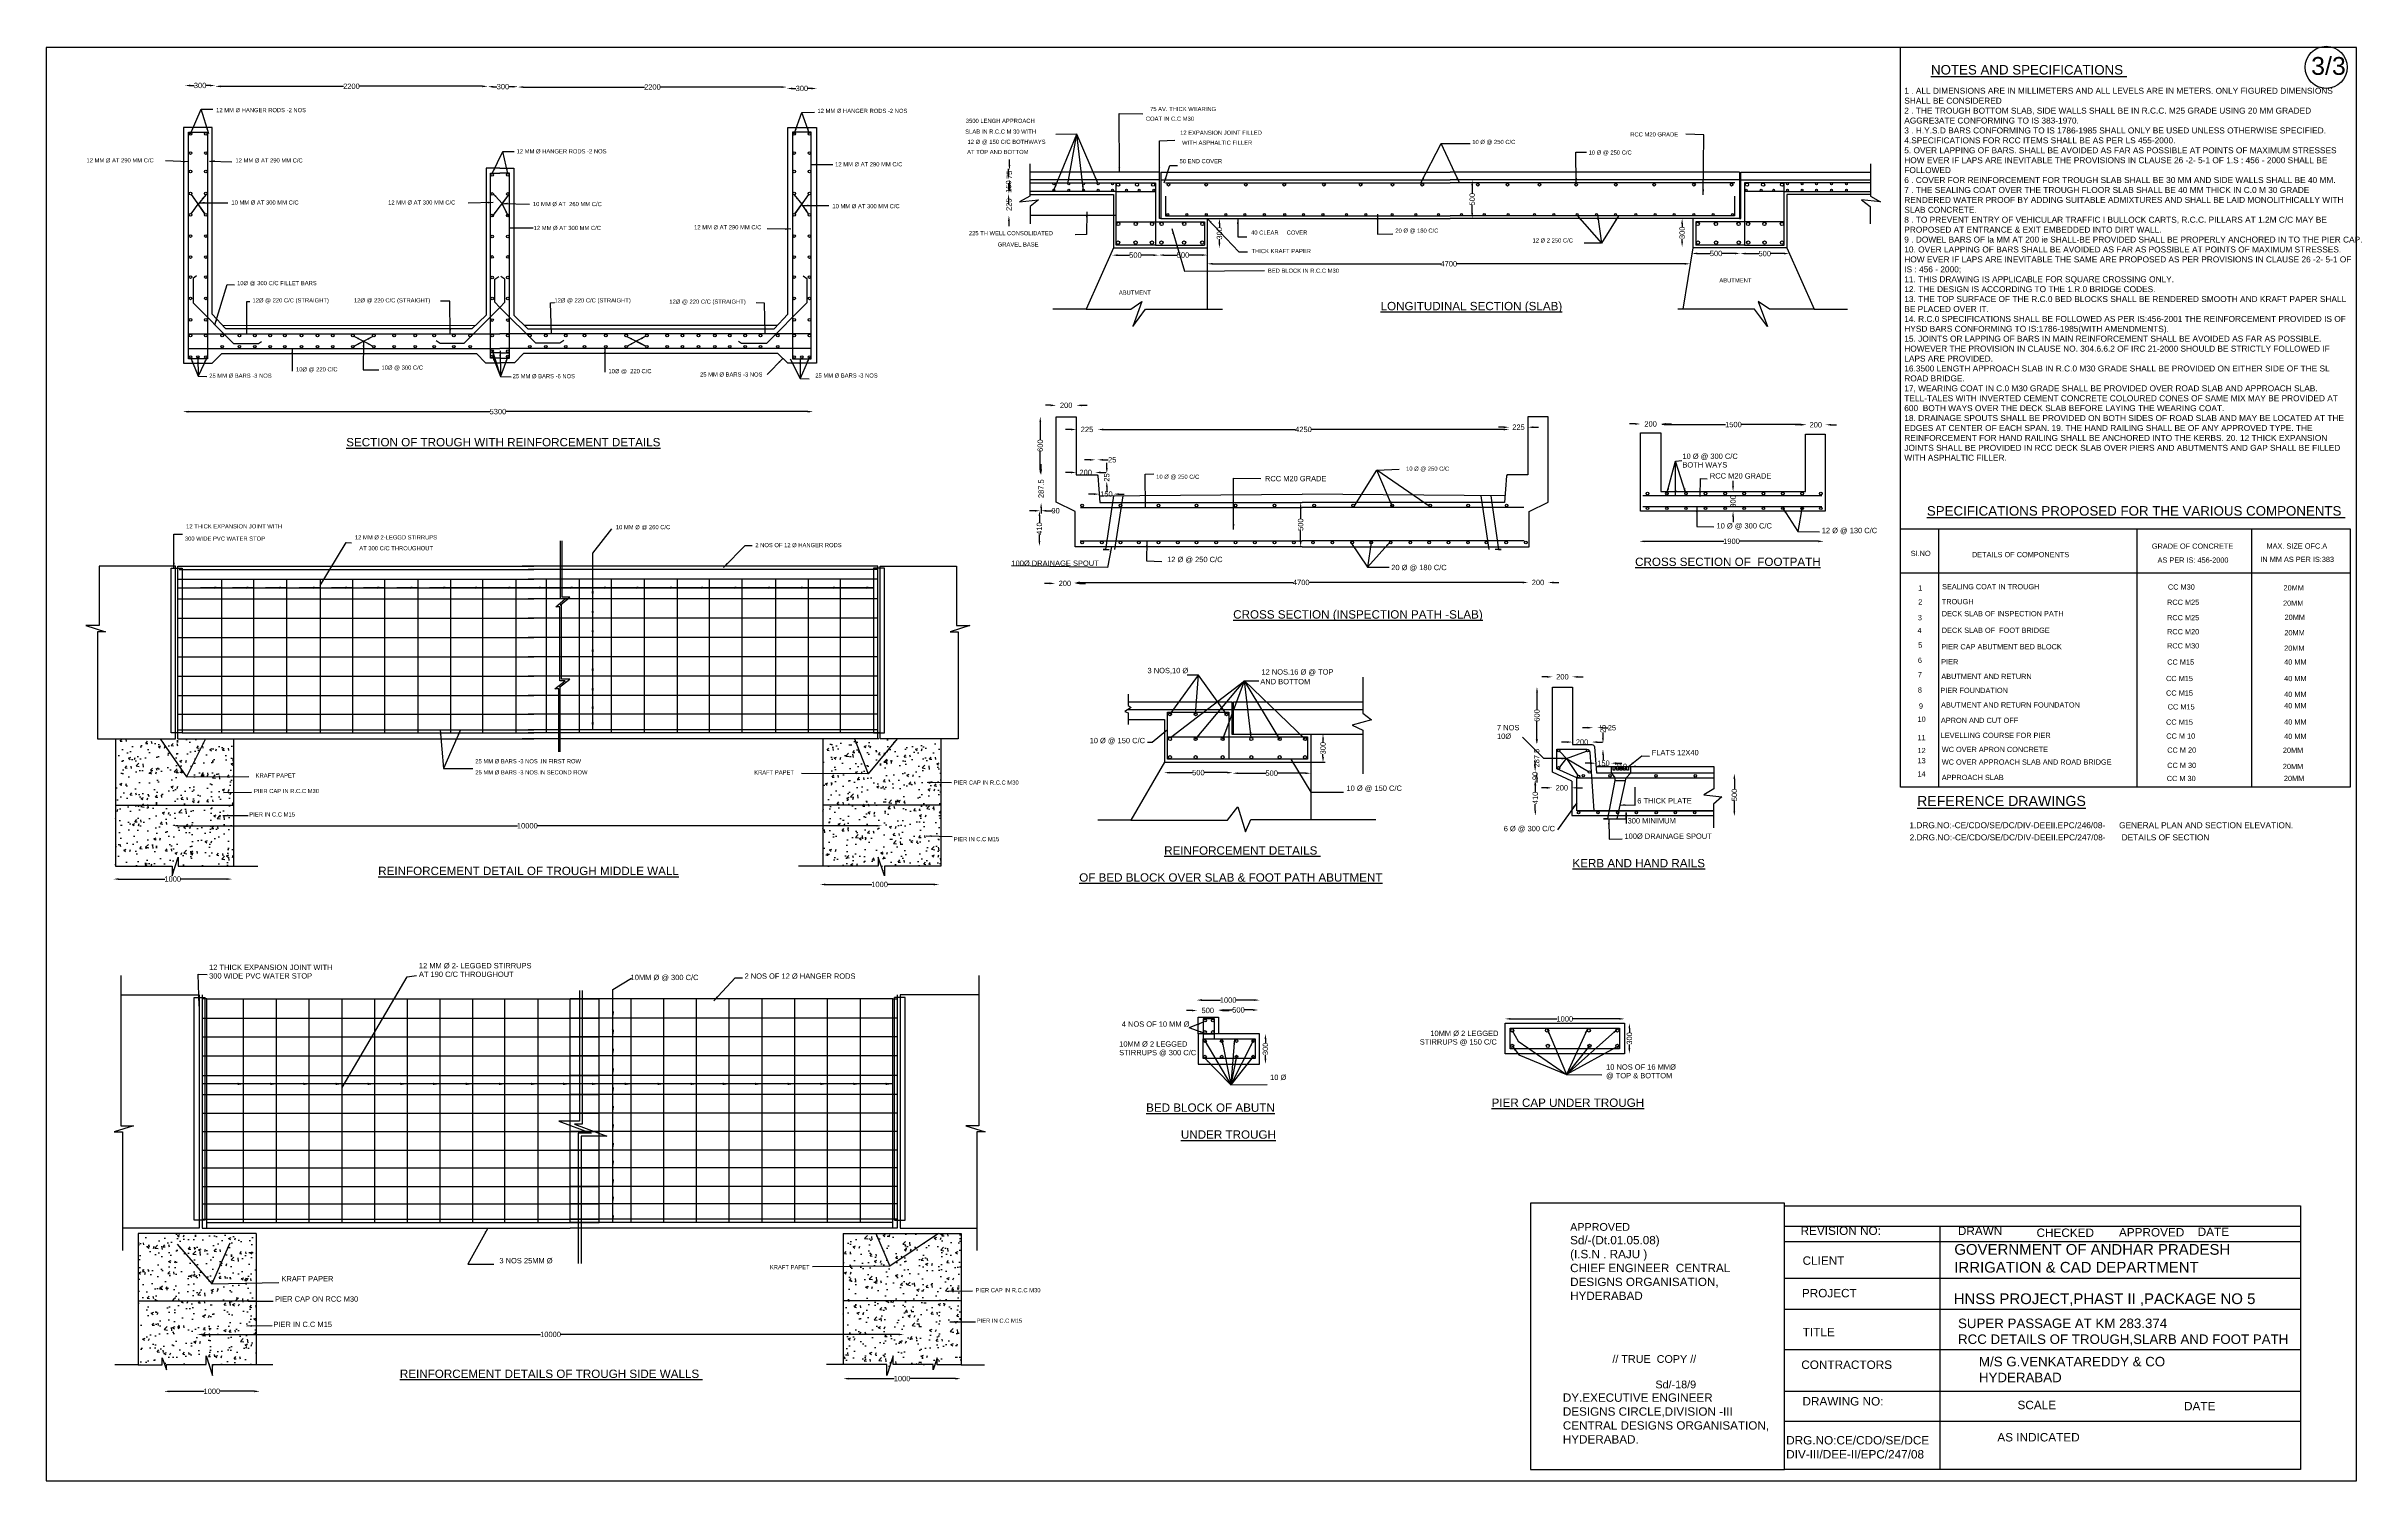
# Model space of a CAD drawing. Header units: millimetres. Extents: x 5124 to 4685736, y 2311 to 91380070.
# Drawn here: x 2340997 to 2360453, y 45678938 to 45690993 of the extents above; entities outside this region: 1.
import ezdxf

# ---------------------------------------------------------------- set-up
doc = ezdxf.new("R2010")
doc.units = ezdxf.units.MM
doc.header["$MEASUREMENT"] = 0
for name, color, linetype in [('DIMENSION', 7, 'Continuous'), ('DRAWING', 2, 'Continuous'), ('REF', 7, 'Continuous')]:
    doc.layers.add(name, color=color, linetype=linetype)
doc.styles.get("Standard").update_dxf_attribs({"font": 'arial.ttf', "height": 45})
doc.dimstyles.get("Standard").update_dxf_attribs({"dimtxt": 45, "dimasz": 45, "dimexe": 0.18, "dimexo": 0.0625, "dimgap": 0.09, "dimtad": 0, "dimdec": 0, "dimzin": 0, "dimdsep": 46, "dimtxsty": 'Standard', "dimcen": 0.09, "dimse1": 1, "dimse2": 1, "dimadec": 0, "dimazin": 0, "dimtfac": 1, "dimtdec": 0, "dimtofl": 0, "dimtmove": 0, "dimatfit": 3, "dimfxl": 1, "dimtolj": 1, "dimtzin": 0, "dimarcsym": 0})
pattern_1 = [(50, (0, 0), (215.1780548, -18.8256405), [22.5, -247.5]), (355, (0, 0), (-41.6254001, 225.6576401), [18, -198]), (100.4514, (17.93, -1.57), (173.5528145, 206.8318626), [19.122057, -210.3426336]), (46.1842, (0, 60), (320.1723146, -49.6557043), [33.75, -371.25]), (96.6356, (26.68, 55.86), (280.3988117, 292.2353613), [28.6830864, -315.5139]), (351.1842, (0, 60), (280.3985835, 292.2355803), [27, -297]), (21, (30, 45), (179.07211564, -120.7856672), [22.5, -247.5]), (326, (30, 45), (72.9945996, 217.5450135), [18, -198]), (71.4514, (44.92, 34.93), (252.0667886, 96.759149), [19.122057, -210.3426336]), (37.5, (0, 0), (3.6479566, 99.86815615), [0, -195.6, 0, -201, 0, -198.75]), (7.5, (0, 0), (78.92086123, 118.32351356), [0, -114.6, 0, -191.1, 0, -75.75]), (327.5, (-66.9, 0), (160.14673085, -6.76646152), [0, -75, 0, -234, 0, -310.5]), (317.5, (-96.9, 0), (174.9558508, 30.0314947), [0, -97.5, 0, -155.4, 0, -220.5])]

# ---------------------------------------------------------------- blocks, each defined once
blk = doc.blocks.new('*D54')
at = {"layer": 'Defpoints', "color": 0, "transparency": 16777216}
for p in [(2342162, 45690666), (2342416, 45690664), (2342416, 45690664)]:
    blk.add_point(p, dxfattribs=at)
at = {"layer": 'DRAWING', "color": 0, "lineweight": -2, "transparency": 16777216}
for p, q in [((2342207, 45690664), (2342239, 45690664)), ((2342371, 45690664), (2342339, 45690664))]:
    blk.add_line(p, q, dxfattribs=at)
at = {"layer": 'DRAWING', "color": 0, "transparency": 16777216}
for points in [[(2342207, 45690671), (2342207, 45690656), (2342162, 45690664)], [(2342371, 45690671), (2342371, 45690656), (2342416, 45690664)]]:
    blk.add_solid(points, dxfattribs=at)
at = {"layer": 'DRAWING', "color": 0, "transparency": 16777216, "insert": (2342289, 45690664), "char_height": 45, "attachment_point": 5}
blk.add_mtext('\\A1;300', dxfattribs=at)
blk = doc.blocks.new('*D55')
at = {"layer": 'Defpoints', "color": 0, "transparency": 16777216}
for p in [(2342416, 45690664), (2344707, 45690657), (2344707, 45690656)]:
    blk.add_point(p, dxfattribs=at)
at = {"layer": 'DRAWING', "color": 0, "lineweight": -2, "transparency": 16777216}
for p, q in [((2342461, 45690657), (2343494, 45690657)), ((2344662, 45690657), (2343629, 45690657))]:
    blk.add_line(p, q, dxfattribs=at)
at = {"layer": 'DRAWING', "color": 0, "transparency": 16777216}
for points in [[(2342461, 45690664), (2342461, 45690649), (2342416, 45690657)], [(2344662, 45690664), (2344662, 45690649), (2344707, 45690657)]]:
    blk.add_solid(points, dxfattribs=at)
at = {"layer": 'DRAWING', "color": 0, "transparency": 16777216, "insert": (2343561, 45690657), "char_height": 45, "attachment_point": 5}
blk.add_mtext('\\A1;2200', dxfattribs=at)
blk = doc.blocks.new('*D56')
at = {"layer": 'Defpoints', "color": 0, "transparency": 16777216}
for p in [(2344707, 45690657), (2344961, 45690654), (2344961, 45690654)]:
    blk.add_point(p, dxfattribs=at)
at = {"layer": 'DRAWING', "color": 0, "lineweight": -2, "transparency": 16777216}
for p, q in [((2344752, 45690654), (2344784, 45690654)), ((2344916, 45690654), (2344883, 45690654))]:
    blk.add_line(p, q, dxfattribs=at)
at = {"layer": 'DRAWING', "color": 0, "transparency": 16777216}
for points in [[(2344752, 45690661), (2344752, 45690646), (2344707, 45690654)], [(2344916, 45690661), (2344916, 45690646), (2344961, 45690654)]]:
    blk.add_solid(points, dxfattribs=at)
at = {"layer": 'DRAWING', "color": 0, "transparency": 16777216, "insert": (2344834, 45690654), "char_height": 45, "attachment_point": 5}
blk.add_mtext('\\A1;300', dxfattribs=at)
blk = doc.blocks.new('*D57')
at = {"layer": 'Defpoints', "color": 0, "transparency": 16777216}
for p in [(2344961, 45690654), (2347220, 45690651), (2347220, 45690651)]:
    blk.add_point(p, dxfattribs=at)
at = {"layer": 'DRAWING', "color": 0, "lineweight": -2, "transparency": 16777216}
for p, q in [((2345006, 45690651), (2346023, 45690651)), ((2347175, 45690651), (2346158, 45690651))]:
    blk.add_line(p, q, dxfattribs=at)
at = {"layer": 'DRAWING', "color": 0, "transparency": 16777216}
for points in [[(2345006, 45690658), (2345006, 45690643), (2344961, 45690651)], [(2347175, 45690658), (2347175, 45690643), (2347220, 45690651)]]:
    blk.add_solid(points, dxfattribs=at)
at = {"layer": 'DRAWING', "color": 0, "transparency": 16777216, "insert": (2346090, 45690651), "char_height": 45, "attachment_point": 5}
blk.add_mtext('\\A1;2200', dxfattribs=at)
blk = doc.blocks.new('*D58')
at = {"layer": 'Defpoints', "color": 0, "transparency": 16777216}
for p in [(2347220, 45690651), (2347471, 45690639), (2347471, 45690639)]:
    blk.add_point(p, dxfattribs=at)
at = {"layer": 'DRAWING', "color": 0, "lineweight": -2, "transparency": 16777216}
for p, q in [((2347265, 45690639), (2347296, 45690639)), ((2347426, 45690639), (2347395, 45690639))]:
    blk.add_line(p, q, dxfattribs=at)
at = {"layer": 'DRAWING', "color": 0, "transparency": 16777216}
for points in [[(2347265, 45690646), (2347265, 45690631), (2347220, 45690639)], [(2347426, 45690646), (2347426, 45690631), (2347471, 45690639)]]:
    blk.add_solid(points, dxfattribs=at)
at = {"layer": 'DRAWING', "color": 0, "transparency": 16777216, "insert": (2347346, 45690639), "char_height": 45, "attachment_point": 5}
blk.add_mtext('\\A1;300', dxfattribs=at)
blk = doc.blocks.new('*D59')
at = {"layer": 'Defpoints', "color": 0, "transparency": 16777216}
for p in [(2342144, 45687941), (2342144, 45687923), (2347440, 45687928)]:
    blk.add_point(p, dxfattribs=at)
at = {"layer": 'DRAWING', "color": 0, "lineweight": -2, "transparency": 16777216}
for p, q in [((2342189, 45687923), (2344725, 45687923)), ((2347395, 45687923), (2344860, 45687923))]:
    blk.add_line(p, q, dxfattribs=at)
at = {"layer": 'DRAWING', "color": 0, "transparency": 16777216}
for points in [[(2342189, 45687930), (2342189, 45687915), (2342144, 45687923)], [(2347395, 45687930), (2347395, 45687915), (2347440, 45687923)]]:
    blk.add_solid(points, dxfattribs=at)
at = {"layer": 'DRAWING', "color": 0, "transparency": 16777216, "insert": (2344792, 45687923), "char_height": 45, "attachment_point": 5}
blk.add_mtext('\\A1;5300', dxfattribs=at)
blk = doc.blocks.new('*D60')
at = {"layer": 'Defpoints', "color": 0, "transparency": 16777216}
for p in [(2349954, 45689238), (2349954, 45689238), (2350345, 45689239)]:
    blk.add_point(p, dxfattribs=at)
at = {"layer": 'DRAWING', "color": 0, "lineweight": -2, "transparency": 16777216}
for p, q in [((2349999, 45689238), (2350100, 45689238)), ((2350300, 45689238), (2350199, 45689238))]:
    blk.add_line(p, q, dxfattribs=at)
at = {"layer": 'DRAWING', "color": 0, "transparency": 16777216}
for points in [[(2349999, 45689245), (2349999, 45689230), (2349954, 45689238)], [(2350300, 45689245), (2350300, 45689230), (2350345, 45689238)]]:
    blk.add_solid(points, dxfattribs=at)
at = {"layer": 'DRAWING', "color": 0, "transparency": 16777216, "insert": (2350149, 45689238), "char_height": 45, "attachment_point": 5}
blk.add_mtext('\\A1;500', dxfattribs=at)
blk = doc.blocks.new('*D61')
at = {"layer": 'Defpoints', "color": 0, "transparency": 16777216}
for p in [(2350345, 45689239), (2350753, 45689239), (2350753, 45689239)]:
    blk.add_point(p, dxfattribs=at)
at = {"layer": 'DRAWING', "color": 0, "lineweight": -2, "transparency": 16777216}
for p, q in [((2350390, 45689239), (2350499, 45689239)), ((2350708, 45689239), (2350599, 45689239))]:
    blk.add_line(p, q, dxfattribs=at)
at = {"layer": 'DRAWING', "color": 0, "transparency": 16777216}
for points in [[(2350390, 45689246), (2350390, 45689231), (2350345, 45689239)], [(2350708, 45689246), (2350708, 45689231), (2350753, 45689239)]]:
    blk.add_solid(points, dxfattribs=at)
at = {"layer": 'DRAWING', "color": 0, "transparency": 16777216, "insert": (2350549, 45689239), "char_height": 45, "attachment_point": 5}
blk.add_mtext('\\A1;500', dxfattribs=at)
blk = doc.blocks.new('*D62')
at = {"layer": 'Defpoints', "color": 0, "transparency": 16777216}
for p in [(2350855, 45689546), (2350855, 45689546), (2350855, 45689297)]:
    blk.add_point(p, dxfattribs=at)
at = {"layer": 'DRAWING', "color": 0, "lineweight": -2, "transparency": 16777216}
for p, q in [((2350855, 45689501), (2350855, 45689471)), ((2350855, 45689342), (2350855, 45689371))]:
    blk.add_line(p, q, dxfattribs=at)
at = {"layer": 'DRAWING', "color": 0, "transparency": 16777216}
for points in [[(2350847, 45689501), (2350862, 45689501), (2350855, 45689546)], [(2350847, 45689342), (2350862, 45689342), (2350855, 45689297)]]:
    blk.add_solid(points, dxfattribs=at)
at = {"layer": 'DRAWING', "color": 0, "transparency": 16777216, "insert": (2350855, 45689421), "char_height": 45, "attachment_point": 5, "rotation": 90}
blk.add_mtext('\\A1;300', dxfattribs=at)
blk = doc.blocks.new('*D63')
at = {"layer": 'Defpoints', "color": 0, "transparency": 16777216}
for p in [(2349090, 45689753), (2349086, 45689571), (2349091, 45689571)]:
    blk.add_point(p, dxfattribs=at)
at = {"layer": 'DRAWING', "color": 0, "lineweight": -2, "transparency": 16777216}
for p, q in [((2349086, 45689798), (2349086, 45689843)), ((2349086, 45689526), (2349086, 45689481))]:
    blk.add_line(p, q, dxfattribs=at)
at = {"layer": 'DRAWING', "color": 0, "transparency": 16777216}
for points in [[(2349078, 45689798), (2349093, 45689798), (2349086, 45689753)], [(2349078, 45689526), (2349093, 45689526), (2349086, 45689571)]]:
    blk.add_solid(points, dxfattribs=at)
at = {"layer": 'DRAWING', "color": 0, "transparency": 16777216, "insert": (2349086, 45689662), "char_height": 45, "attachment_point": 5, "rotation": 90}
blk.add_mtext('\\A1;225', dxfattribs=at)
blk = doc.blocks.new('*D64')
at = {"layer": 'Defpoints', "color": 0, "transparency": 16777216}
for p in [(2349083, 45689874), (2349086, 45689874), (2349086, 45689753)]:
    blk.add_point(p, dxfattribs=at)
at = {"layer": 'DRAWING', "color": 0, "lineweight": -2, "transparency": 16777216}
for p, q in [((2349083, 45689919), (2349083, 45689964)), ((2349083, 45689708), (2349083, 45689663))]:
    blk.add_line(p, q, dxfattribs=at)
at = {"layer": 'DRAWING', "color": 0, "transparency": 16777216}
for points in [[(2349075, 45689919), (2349090, 45689919), (2349083, 45689874)], [(2349075, 45689708), (2349090, 45689708), (2349083, 45689753)]]:
    blk.add_solid(points, dxfattribs=at)
at = {"layer": 'DRAWING', "color": 0, "transparency": 16777216, "insert": (2349083, 45689814), "char_height": 45, "attachment_point": 5, "rotation": 90}
blk.add_mtext('\\A1;150', dxfattribs=at)
blk = doc.blocks.new('*D65')
at = {"layer": 'Defpoints', "color": 0, "transparency": 16777216}
for p in [(2349083, 45689951), (2349086, 45689874), (2349090, 45689951)]:
    blk.add_point(p, dxfattribs=at)
at = {"layer": 'DRAWING', "color": 0, "lineweight": -2, "transparency": 16777216}
for p, q in [((2349090, 45689996), (2349090, 45690041)), ((2349090, 45689829), (2349090, 45689784))]:
    blk.add_line(p, q, dxfattribs=at)
at = {"layer": 'DRAWING', "color": 0, "transparency": 16777216}
for points in [[(2349083, 45689996), (2349098, 45689996), (2349090, 45689951)], [(2349083, 45689829), (2349098, 45689829), (2349090, 45689874)]]:
    blk.add_solid(points, dxfattribs=at)
at = {"layer": 'DRAWING', "color": 0, "transparency": 16777216, "insert": (2349090, 45689913), "char_height": 45, "attachment_point": 5, "rotation": 90}
blk.add_mtext('\\A1;75', dxfattribs=at)
blk = doc.blocks.new('*D66')
at = {"layer": 'Defpoints', "color": 0, "transparency": 16777216}
for p in [(2352979, 45689871), (2352979, 45689871), (2352979, 45689546)]:
    blk.add_point(p, dxfattribs=at)
at = {"layer": 'DRAWING', "color": 0, "lineweight": -2, "transparency": 16777216}
for p, q in [((2352979, 45689826), (2352979, 45689758)), ((2352979, 45689591), (2352979, 45689658))]:
    blk.add_line(p, q, dxfattribs=at)
at = {"layer": 'DRAWING', "color": 0, "transparency": 16777216}
for points in [[(2352971, 45689826), (2352986, 45689826), (2352979, 45689871)], [(2352971, 45689591), (2352986, 45689591), (2352979, 45689546)]]:
    blk.add_solid(points, dxfattribs=at)
at = {"layer": 'DRAWING', "color": 0, "transparency": 16777216, "insert": (2352979, 45689708), "char_height": 45, "attachment_point": 5, "rotation": 90}
blk.add_mtext('\\A1;500', dxfattribs=at)
blk = doc.blocks.new('*D67')
at = {"layer": 'Defpoints', "color": 0, "transparency": 16777216}
for p in [(2350753, 45689165), (2350753, 45689165), (2354810, 45689164)]:
    blk.add_point(p, dxfattribs=at)
at = {"layer": 'DRAWING', "color": 0, "lineweight": -2, "transparency": 16777216}
for p, q in [((2350798, 45689165), (2352714, 45689165)), ((2354765, 45689165), (2352850, 45689165))]:
    blk.add_line(p, q, dxfattribs=at)
at = {"layer": 'DRAWING', "color": 0, "transparency": 16777216}
for points in [[(2350798, 45689173), (2350798, 45689158), (2350753, 45689165)], [(2354765, 45689173), (2354765, 45689158), (2354810, 45689165)]]:
    blk.add_solid(points, dxfattribs=at)
at = {"layer": 'DRAWING', "color": 0, "transparency": 16777216, "insert": (2352782, 45689165), "char_height": 45, "attachment_point": 5}
blk.add_mtext('\\A1;4700', dxfattribs=at)
blk = doc.blocks.new('*D68')
at = {"layer": 'Defpoints', "color": 0, "transparency": 16777216}
for p in [(2354743, 45689546), (2354743, 45689546), (2354743, 45689307)]:
    blk.add_point(p, dxfattribs=at)
at = {"layer": 'DRAWING', "color": 0, "lineweight": -2, "transparency": 16777216}
for p, q in [((2354743, 45689501), (2354743, 45689476)), ((2354743, 45689352), (2354743, 45689376))]:
    blk.add_line(p, q, dxfattribs=at)
at = {"layer": 'DRAWING', "color": 0, "transparency": 16777216}
for points in [[(2354735, 45689501), (2354750, 45689501), (2354743, 45689546)], [(2354735, 45689352), (2354750, 45689352), (2354743, 45689307)]]:
    blk.add_solid(points, dxfattribs=at)
at = {"layer": 'DRAWING', "color": 0, "transparency": 16777216, "insert": (2354743, 45689426), "char_height": 45, "attachment_point": 5, "rotation": 90}
blk.add_mtext('\\A1;300', dxfattribs=at)
blk = doc.blocks.new('*D69')
at = {"layer": 'Defpoints', "color": 0, "transparency": 16777216}
for p in [(2354825, 45689252), (2354825, 45689252), (2355231, 45689248)]:
    blk.add_point(p, dxfattribs=at)
at = {"layer": 'DRAWING', "color": 0, "lineweight": -2, "transparency": 16777216}
for p, q in [((2354870, 45689252), (2354979, 45689252)), ((2355186, 45689252), (2355078, 45689252))]:
    blk.add_line(p, q, dxfattribs=at)
at = {"layer": 'DRAWING', "color": 0, "transparency": 16777216}
for points in [[(2354870, 45689260), (2354870, 45689245), (2354825, 45689252)], [(2355186, 45689260), (2355186, 45689245), (2355231, 45689252)]]:
    blk.add_solid(points, dxfattribs=at)
at = {"layer": 'DRAWING', "color": 0, "transparency": 16777216, "insert": (2355028, 45689252), "char_height": 45, "attachment_point": 5}
blk.add_mtext('\\A1;500', dxfattribs=at)
blk = doc.blocks.new('*D70')
at = {"layer": 'Defpoints', "color": 0, "transparency": 16777216}
for p in [(2355231, 45689252), (2355643, 45689251), (2355643, 45689251)]:
    blk.add_point(p, dxfattribs=at)
at = {"layer": 'DRAWING', "color": 0, "lineweight": -2, "transparency": 16777216}
for p, q in [((2355276, 45689251), (2355387, 45689251)), ((2355598, 45689251), (2355487, 45689251))]:
    blk.add_line(p, q, dxfattribs=at)
at = {"layer": 'DRAWING', "color": 0, "transparency": 16777216}
for points in [[(2355276, 45689259), (2355276, 45689244), (2355231, 45689251)], [(2355598, 45689259), (2355598, 45689244), (2355643, 45689251)]]:
    blk.add_solid(points, dxfattribs=at)
at = {"layer": 'DRAWING', "color": 0, "transparency": 16777216, "insert": (2355437, 45689251), "char_height": 45, "attachment_point": 5}
blk.add_mtext('\\A1;500', dxfattribs=at)
blk = doc.blocks.new('*D71')
at = {"layer": 'Defpoints', "color": 0, "transparency": 16777216}
for p in [(2354392, 45687819), (2354392, 45687744), (2354563, 45687744)]:
    blk.add_point(p, dxfattribs=at)
at = {"layer": 'DRAWING', "color": 0, "lineweight": -2, "transparency": 16777216}
for p, q in [((2354347, 45687819), (2354302, 45687819)), ((2354608, 45687819), (2354653, 45687819))]:
    blk.add_line(p, q, dxfattribs=at)
at = {"layer": 'DRAWING', "color": 0, "transparency": 16777216}
for points in [[(2354347, 45687827), (2354347, 45687812), (2354392, 45687819)], [(2354608, 45687827), (2354608, 45687812), (2354563, 45687819)]]:
    blk.add_solid(points, dxfattribs=at)
at = {"layer": 'DRAWING', "color": 0, "transparency": 16777216, "insert": (2354478, 45687819), "char_height": 45, "attachment_point": 5}
blk.add_mtext('\\A1;200', dxfattribs=at)
blk = doc.blocks.new('*D72')
at = {"layer": 'Defpoints', "color": 0, "transparency": 16777216}
for p in [(2354563, 45687819), (2355784, 45687814), (2355784, 45687814)]:
    blk.add_point(p, dxfattribs=at)
at = {"layer": 'DRAWING', "color": 0, "lineweight": -2, "transparency": 16777216}
for p, q in [((2354608, 45687814), (2355108, 45687814)), ((2355739, 45687814), (2355239, 45687814))]:
    blk.add_line(p, q, dxfattribs=at)
at = {"layer": 'DRAWING', "color": 0, "transparency": 16777216}
for points in [[(2354608, 45687821), (2354608, 45687806), (2354563, 45687814)], [(2355739, 45687821), (2355739, 45687806), (2355784, 45687814)]]:
    blk.add_solid(points, dxfattribs=at)
at = {"layer": 'DRAWING', "color": 0, "transparency": 16777216, "insert": (2355174, 45687814), "char_height": 45, "attachment_point": 5}
blk.add_mtext('\\A1;1500', dxfattribs=at)
blk = doc.blocks.new('*D73')
at = {"layer": 'Defpoints', "color": 0, "transparency": 16777216}
for p in [(2355784, 45687814), (2355949, 45687812), (2355949, 45687812)]:
    blk.add_point(p, dxfattribs=at)
at = {"layer": 'DRAWING', "color": 0, "lineweight": -2, "transparency": 16777216}
for p, q in [((2355739, 45687812), (2355694, 45687812)), ((2355994, 45687812), (2356039, 45687812))]:
    blk.add_line(p, q, dxfattribs=at)
at = {"layer": 'DRAWING', "color": 0, "transparency": 16777216}
for points in [[(2355739, 45687820), (2355739, 45687805), (2355784, 45687812)], [(2355994, 45687820), (2355994, 45687805), (2355949, 45687812)]]:
    blk.add_solid(points, dxfattribs=at)
at = {"layer": 'DRAWING', "color": 0, "transparency": 16777216, "insert": (2355866, 45687812), "char_height": 45, "attachment_point": 5}
blk.add_mtext('\\A1;200', dxfattribs=at)
blk = doc.blocks.new('*D74')
at = {"layer": 'Defpoints', "color": 0, "transparency": 16777216}
for p in [(2355168, 45687085), (2355171, 45687252), (2355171, 45687252)]:
    blk.add_point(p, dxfattribs=at)
at = {"layer": 'DRAWING', "color": 0, "lineweight": -2, "transparency": 16777216}
for p, q in [((2355171, 45687297), (2355171, 45687342)), ((2355171, 45687040), (2355171, 45686995))]:
    blk.add_line(p, q, dxfattribs=at)
at = {"layer": 'DRAWING', "color": 0, "transparency": 16777216}
for points in [[(2355163, 45687297), (2355178, 45687297), (2355171, 45687252)], [(2355163, 45687040), (2355178, 45687040), (2355171, 45687085)]]:
    blk.add_solid(points, dxfattribs=at)
at = {"layer": 'DRAWING', "color": 0, "transparency": 16777216, "insert": (2355171, 45687168), "char_height": 45, "attachment_point": 5, "rotation": 90}
blk.add_mtext('\\A1;300', dxfattribs=at)
blk = doc.blocks.new('*D75')
at = {"layer": 'Defpoints', "color": 0, "transparency": 16777216}
for p in [(2354384, 45686833), (2354384, 45686833), (2355933, 45686840)]:
    blk.add_point(p, dxfattribs=at)
at = {"layer": 'DRAWING', "color": 0, "lineweight": -2, "transparency": 16777216}
for p, q in [((2354429, 45686833), (2355093, 45686833)), ((2355888, 45686833), (2355223, 45686833))]:
    blk.add_line(p, q, dxfattribs=at)
at = {"layer": 'DRAWING', "color": 0, "transparency": 16777216}
for points in [[(2354429, 45686840), (2354429, 45686825), (2354384, 45686833)], [(2355888, 45686840), (2355888, 45686825), (2355933, 45686833)]]:
    blk.add_solid(points, dxfattribs=at)
at = {"layer": 'DRAWING', "color": 0, "transparency": 16777216, "insert": (2355158, 45686833), "char_height": 45, "attachment_point": 5}
blk.add_mtext('\\A1;1900', dxfattribs=at)
blk = doc.blocks.new('*D76')
at = {"layer": 'Defpoints', "color": 0, "transparency": 16777216}
for p in [(2353289, 45687792), (2353447, 45687792), (2353447, 45687792)]:
    blk.add_point(p, dxfattribs=at)
at = {"layer": 'DRAWING', "color": 0, "lineweight": -2, "transparency": 16777216}
for p, q in [((2353244, 45687792), (2353199, 45687792)), ((2353492, 45687792), (2353537, 45687792))]:
    blk.add_line(p, q, dxfattribs=at)
at = {"layer": 'DRAWING', "color": 0, "transparency": 16777216}
for points in [[(2353244, 45687799), (2353244, 45687784), (2353289, 45687792)], [(2353492, 45687799), (2353492, 45687784), (2353447, 45687792)]]:
    blk.add_solid(points, dxfattribs=at)
at = {"layer": 'DRAWING', "color": 0, "transparency": 16777216, "insert": (2353368, 45687792), "char_height": 45, "attachment_point": 5}
blk.add_mtext('\\A1;225', dxfattribs=at)
blk = doc.blocks.new('*D77')
at = {"layer": 'Defpoints', "color": 0, "transparency": 16777216}
for p in [(2349833, 45687784), (2349833, 45687773), (2353289, 45687792)]:
    blk.add_point(p, dxfattribs=at)
at = {"layer": 'DRAWING', "color": 0, "lineweight": -2, "transparency": 16777216}
for p, q in [((2349878, 45687773), (2351493, 45687773)), ((2353244, 45687773), (2351629, 45687773))]:
    blk.add_line(p, q, dxfattribs=at)
at = {"layer": 'DRAWING', "color": 0, "transparency": 16777216}
for points in [[(2349878, 45687780), (2349878, 45687765), (2349833, 45687773)], [(2353244, 45687780), (2353244, 45687765), (2353289, 45687773)]]:
    blk.add_solid(points, dxfattribs=at)
at = {"layer": 'DRAWING', "color": 0, "transparency": 16777216, "insert": (2351561, 45687773), "char_height": 45, "attachment_point": 5}
blk.add_mtext('\\A1;4250', dxfattribs=at)
blk = doc.blocks.new('*D78')
at = {"layer": 'Defpoints', "color": 0, "transparency": 16777216}
for p in [(2349652, 45687773), (2349652, 45687773), (2349833, 45687773)]:
    blk.add_point(p, dxfattribs=at)
at = {"layer": 'DRAWING', "color": 0, "lineweight": -2, "transparency": 16777216}
for p, q in [((2349607, 45687773), (2349562, 45687773)), ((2349878, 45687773), (2349923, 45687773))]:
    blk.add_line(p, q, dxfattribs=at)
at = {"layer": 'DRAWING', "color": 0, "transparency": 16777216}
for points in [[(2349607, 45687780), (2349607, 45687765), (2349652, 45687773)], [(2349878, 45687780), (2349878, 45687765), (2349833, 45687773)]]:
    blk.add_solid(points, dxfattribs=at)
at = {"layer": 'DRAWING', "color": 0, "transparency": 16777216, "insert": (2349742, 45687773), "char_height": 45, "attachment_point": 5}
blk.add_mtext('\\A1;225', dxfattribs=at)
blk = doc.blocks.new('*D79')
at = {"layer": 'Defpoints', "color": 0, "transparency": 16777216}
for p in [(2349483, 45687976), (2349483, 45687880), (2349652, 45687880)]:
    blk.add_point(p, dxfattribs=at)
at = {"layer": 'DRAWING', "color": 0, "lineweight": -2, "transparency": 16777216}
for p, q in [((2349438, 45687976), (2349393, 45687976)), ((2349697, 45687976), (2349742, 45687976))]:
    blk.add_line(p, q, dxfattribs=at)
at = {"layer": 'DRAWING', "color": 0, "transparency": 16777216}
for points in [[(2349438, 45687983), (2349438, 45687968), (2349483, 45687976)], [(2349697, 45687983), (2349697, 45687968), (2349652, 45687976)]]:
    blk.add_solid(points, dxfattribs=at)
at = {"layer": 'DRAWING', "color": 0, "transparency": 16777216, "insert": (2349567, 45687976), "char_height": 45, "attachment_point": 5}
blk.add_mtext('\\A1;200', dxfattribs=at)
blk = doc.blocks.new('*D80')
at = {"layer": 'Defpoints', "color": 0, "transparency": 16777216}
for p in [(2349349, 45687881), (2349349, 45687881), (2349348, 45687392)]:
    blk.add_point(p, dxfattribs=at)
at = {"layer": 'DRAWING', "color": 0, "lineweight": -2, "transparency": 16777216}
for p, q in [((2349349, 45687836), (2349349, 45687687)), ((2349349, 45687437), (2349349, 45687587))]:
    blk.add_line(p, q, dxfattribs=at)
at = {"layer": 'DRAWING', "color": 0, "transparency": 16777216}
for points in [[(2349342, 45687836), (2349357, 45687836), (2349349, 45687881)], [(2349342, 45687437), (2349357, 45687437), (2349349, 45687392)]]:
    blk.add_solid(points, dxfattribs=at)
at = {"layer": 'DRAWING', "color": 0, "transparency": 16777216, "insert": (2349349, 45687637), "char_height": 45, "attachment_point": 5, "rotation": 90}
blk.add_mtext('\\A1;600', dxfattribs=at)
blk = doc.blocks.new('*D81')
at = {"layer": 'Defpoints', "color": 0, "transparency": 16777216}
for p in [(2349348, 45687392), (2349349, 45687157), (2349356, 45687157)]:
    blk.add_point(p, dxfattribs=at)
at = {"layer": 'DRAWING', "color": 0, "lineweight": -2, "transparency": 16777216}
for p, q in [((2349356, 45687437), (2349356, 45687482)), ((2349356, 45687112), (2349356, 45687067))]:
    blk.add_line(p, q, dxfattribs=at)
at = {"layer": 'DRAWING', "color": 0, "transparency": 16777216}
for points in [[(2349349, 45687437), (2349364, 45687437), (2349356, 45687392)], [(2349349, 45687112), (2349364, 45687112), (2349356, 45687157)]]:
    blk.add_solid(points, dxfattribs=at)
at = {"layer": 'DRAWING', "color": 0, "transparency": 16777216, "insert": (2349356, 45687275), "char_height": 45, "attachment_point": 5, "rotation": 90}
blk.add_mtext('\\A1;287.5', dxfattribs=at)
blk = doc.blocks.new('*D82')
at = {"layer": 'Defpoints', "color": 0, "transparency": 16777216}
for p in [(2349349, 45687157), (2349356, 45687090), (2349356, 45687090)]:
    blk.add_point(p, dxfattribs=at)
at = {"layer": 'DRAWING', "color": 0, "lineweight": -2, "transparency": 16777216}
for p, q in [((2349304, 45687090), (2349259, 45687090)), ((2349401, 45687090), (2349446, 45687090))]:
    blk.add_line(p, q, dxfattribs=at)
at = {"layer": 'DRAWING', "color": 0, "transparency": 16777216}
for points in [[(2349304, 45687097), (2349304, 45687082), (2349349, 45687090)], [(2349401, 45687097), (2349401, 45687082), (2349356, 45687090)]]:
    blk.add_solid(points, dxfattribs=at)
at = {"layer": 'DRAWING', "color": 0, "transparency": 16777216, "insert": (2349478, 45687090), "char_height": 45, "attachment_point": 5}
blk.add_mtext('\\A1;90', dxfattribs=at)
blk = doc.blocks.new('*D83')
at = {"layer": 'Defpoints', "color": 0, "transparency": 16777216}
for p in [(2349349, 45687090), (2349335, 45686791), (2349342, 45686791)]:
    blk.add_point(p, dxfattribs=at)
at = {"layer": 'DRAWING', "color": 0, "lineweight": -2, "transparency": 16777216}
for p, q in [((2349342, 45687045), (2349342, 45686991)), ((2349342, 45686836), (2349342, 45686890))]:
    blk.add_line(p, q, dxfattribs=at)
at = {"layer": 'DRAWING', "color": 0, "transparency": 16777216}
for points in [[(2349335, 45687045), (2349350, 45687045), (2349342, 45687090)], [(2349335, 45686836), (2349350, 45686836), (2349342, 45686791)]]:
    blk.add_solid(points, dxfattribs=at)
at = {"layer": 'DRAWING', "color": 0, "transparency": 16777216, "insert": (2349342, 45686940), "char_height": 45, "attachment_point": 5, "rotation": 90}
blk.add_mtext('\\A1;410', dxfattribs=at)
blk = doc.blocks.new('*D84')
at = {"layer": 'Defpoints', "color": 0, "transparency": 16777216}
for p in [(2349474, 45686479), (2349474, 45686479), (2349638, 45686483)]:
    blk.add_point(p, dxfattribs=at)
at = {"layer": 'DRAWING', "color": 0, "lineweight": -2, "transparency": 16777216}
for p, q in [((2349429, 45686479), (2349384, 45686479)), ((2349683, 45686479), (2349728, 45686479))]:
    blk.add_line(p, q, dxfattribs=at)
at = {"layer": 'DRAWING', "color": 0, "transparency": 16777216}
for points in [[(2349429, 45686487), (2349429, 45686472), (2349474, 45686479)], [(2349683, 45686487), (2349683, 45686472), (2349638, 45686479)]]:
    blk.add_solid(points, dxfattribs=at)
at = {"layer": 'DRAWING', "color": 0, "transparency": 16777216, "insert": (2349556, 45686479), "char_height": 45, "attachment_point": 5}
blk.add_mtext('\\A1;200', dxfattribs=at)
blk = doc.blocks.new('*D85')
at = {"layer": 'Defpoints', "color": 0, "transparency": 16777216}
for p in [(2349638, 45686479), (2353447, 45686487), (2353447, 45686482)]:
    blk.add_point(p, dxfattribs=at)
at = {"layer": 'DRAWING', "color": 0, "lineweight": -2, "transparency": 16777216}
for p, q in [((2349683, 45686487), (2351474, 45686487)), ((2353402, 45686487), (2351610, 45686487))]:
    blk.add_line(p, q, dxfattribs=at)
at = {"layer": 'DRAWING', "color": 0, "transparency": 16777216}
for points in [[(2349683, 45686495), (2349683, 45686480), (2349638, 45686487)], [(2353402, 45686495), (2353402, 45686480), (2353447, 45686487)]]:
    blk.add_solid(points, dxfattribs=at)
at = {"layer": 'DRAWING', "color": 0, "transparency": 16777216, "insert": (2351542, 45686487), "char_height": 45, "attachment_point": 5}
blk.add_mtext('\\A1;4700', dxfattribs=at)
blk = doc.blocks.new('*D86')
at = {"layer": 'Defpoints', "color": 0, "transparency": 16777216}
for p in [(2353447, 45686487), (2353617, 45686487), (2353617, 45686486)]:
    blk.add_point(p, dxfattribs=at)
at = {"layer": 'DRAWING', "color": 0, "lineweight": -2, "transparency": 16777216}
for p, q in [((2353402, 45686487), (2353357, 45686487)), ((2353662, 45686487), (2353707, 45686487))]:
    blk.add_line(p, q, dxfattribs=at)
at = {"layer": 'DRAWING', "color": 0, "transparency": 16777216}
for points in [[(2353402, 45686494), (2353402, 45686479), (2353447, 45686487)], [(2353662, 45686494), (2353662, 45686479), (2353617, 45686487)]]:
    blk.add_solid(points, dxfattribs=at)
at = {"layer": 'DRAWING', "color": 0, "transparency": 16777216, "insert": (2353532, 45686487), "char_height": 45, "attachment_point": 5}
blk.add_mtext('\\A1;200', dxfattribs=at)
blk = doc.blocks.new('*D87')
at = {"layer": 'Defpoints', "color": 0, "transparency": 16777216}
for p in [(2351537, 45687160), (2351549, 45687160), (2351549, 45686786)]:
    blk.add_point(p, dxfattribs=at)
at = {"layer": 'DRAWING', "color": 0, "lineweight": -2, "transparency": 16777216}
for p, q in [((2351537, 45687115), (2351537, 45687023)), ((2351537, 45686831), (2351537, 45686923))]:
    blk.add_line(p, q, dxfattribs=at)
at = {"layer": 'DRAWING', "color": 0, "transparency": 16777216}
for points in [[(2351530, 45687115), (2351545, 45687115), (2351537, 45687160)], [(2351530, 45686831), (2351545, 45686831), (2351537, 45686786)]]:
    blk.add_solid(points, dxfattribs=at)
at = {"layer": 'DRAWING', "color": 0, "transparency": 16777216, "insert": (2351537, 45686973), "char_height": 45, "attachment_point": 5, "rotation": 90}
blk.add_mtext('\\A1;500', dxfattribs=at)
blk = doc.blocks.new('*D88')
at = {"layer": 'Defpoints', "color": 0, "transparency": 16777216}
for p in [(2349845, 45687214), (2349965, 45687230), (2349965, 45687215)]:
    blk.add_point(p, dxfattribs=at)
at = {"layer": 'DRAWING', "color": 0, "lineweight": -2, "transparency": 16777216}
for p, q in [((2349800, 45687230), (2349755, 45687230)), ((2350010, 45687230), (2350055, 45687230))]:
    blk.add_line(p, q, dxfattribs=at)
at = {"layer": 'DRAWING', "color": 0, "transparency": 16777216}
for points in [[(2349800, 45687237), (2349800, 45687222), (2349845, 45687230)], [(2350010, 45687237), (2350010, 45687222), (2349965, 45687230)]]:
    blk.add_solid(points, dxfattribs=at)
at = {"layer": 'DRAWING', "color": 0, "transparency": 16777216, "insert": (2349905, 45687230), "char_height": 45, "attachment_point": 5}
blk.add_mtext('\\A1;150', dxfattribs=at)
blk = doc.blocks.new('*D89')
at = {"layer": 'Defpoints', "color": 0, "transparency": 16777216}
for p in [(2349899, 45687403), (2349902, 45687336), (2349908, 45687403)]:
    blk.add_point(p, dxfattribs=at)
at = {"layer": 'DRAWING', "color": 0, "lineweight": -2, "transparency": 16777216}
for p, q in [((2349908, 45687448), (2349908, 45687493)), ((2349908, 45687291), (2349908, 45687246))]:
    blk.add_line(p, q, dxfattribs=at)
at = {"layer": 'DRAWING', "color": 0, "transparency": 16777216}
for points in [[(2349901, 45687448), (2349916, 45687448), (2349908, 45687403)], [(2349901, 45687291), (2349916, 45687291), (2349908, 45687336)]]:
    blk.add_solid(points, dxfattribs=at)
at = {"layer": 'DRAWING', "color": 0, "transparency": 16777216, "insert": (2349908, 45687369), "char_height": 45, "attachment_point": 5, "rotation": 90}
blk.add_mtext('\\A1;25', dxfattribs=at)
blk = doc.blocks.new('*D90')
at = {"layer": 'Defpoints', "color": 0, "transparency": 16777216}
for p in [(2349652, 45687412), (2349652, 45687393), (2349811, 45687393)]:
    blk.add_point(p, dxfattribs=at)
at = {"layer": 'DRAWING', "color": 0, "lineweight": -2, "transparency": 16777216}
for p, q in [((2349607, 45687412), (2349562, 45687412)), ((2349856, 45687412), (2349901, 45687412))]:
    blk.add_line(p, q, dxfattribs=at)
at = {"layer": 'DRAWING', "color": 0, "transparency": 16777216}
for points in [[(2349607, 45687419), (2349607, 45687404), (2349652, 45687412)], [(2349856, 45687419), (2349856, 45687404), (2349811, 45687412)]]:
    blk.add_solid(points, dxfattribs=at)
at = {"layer": 'DRAWING', "color": 0, "transparency": 16777216, "insert": (2349731, 45687412), "char_height": 45, "attachment_point": 5}
blk.add_mtext('\\A1;200', dxfattribs=at)
blk = doc.blocks.new('*D91')
at = {"layer": 'Defpoints', "color": 0, "transparency": 16777216}
for p in [(2349831, 45687518), (2349811, 45687393), (2349831, 45687395)]:
    blk.add_point(p, dxfattribs=at)
at = {"layer": 'DRAWING', "color": 0, "lineweight": -2, "transparency": 16777216}
for p, q in [((2349766, 45687518), (2349721, 45687518)), ((2349876, 45687518), (2349921, 45687518))]:
    blk.add_line(p, q, dxfattribs=at)
at = {"layer": 'DRAWING', "color": 0, "transparency": 16777216}
for points in [[(2349766, 45687525), (2349766, 45687510), (2349811, 45687518)], [(2349876, 45687525), (2349876, 45687510), (2349831, 45687518)]]:
    blk.add_solid(points, dxfattribs=at)
at = {"layer": 'DRAWING', "color": 0, "transparency": 16777216, "insert": (2349954, 45687518), "char_height": 45, "attachment_point": 5}
blk.add_mtext('\\A1;25', dxfattribs=at)
blk = doc.blocks.new('*D92')
at = {"layer": 'Defpoints', "color": 0, "transparency": 16777216}
for p in [(2353653, 45685694), (2353653, 45685607), (2353820, 45685607)]:
    blk.add_point(p, dxfattribs=at)
at = {"layer": 'DRAWING', "color": 0, "lineweight": -2, "transparency": 16777216}
for p, q in [((2353608, 45685694), (2353563, 45685694)), ((2353865, 45685694), (2353910, 45685694))]:
    blk.add_line(p, q, dxfattribs=at)
at = {"layer": 'DRAWING', "color": 0, "transparency": 16777216}
for points in [[(2353608, 45685701), (2353608, 45685686), (2353653, 45685694)], [(2353865, 45685701), (2353865, 45685686), (2353820, 45685694)]]:
    blk.add_solid(points, dxfattribs=at)
at = {"layer": 'DRAWING', "color": 0, "transparency": 16777216, "insert": (2353737, 45685694), "char_height": 45, "attachment_point": 5}
blk.add_mtext('\\A1;200', dxfattribs=at)
blk = doc.blocks.new('*D93')
at = {"layer": 'Defpoints', "color": 0, "transparency": 16777216}
for p in [(2353522, 45685610), (2353515, 45685127), (2353523, 45685127)]:
    blk.add_point(p, dxfattribs=at)
at = {"layer": 'DRAWING', "color": 0, "lineweight": -2, "transparency": 16777216}
for p, q in [((2353523, 45685565), (2353523, 45685419)), ((2353523, 45685172), (2353523, 45685319))]:
    blk.add_line(p, q, dxfattribs=at)
at = {"layer": 'DRAWING', "color": 0, "transparency": 16777216}
for points in [[(2353516, 45685565), (2353531, 45685565), (2353523, 45685610)], [(2353516, 45685172), (2353531, 45685172), (2353523, 45685127)]]:
    blk.add_solid(points, dxfattribs=at)
at = {"layer": 'DRAWING', "color": 0, "transparency": 16777216, "insert": (2353523, 45685369), "char_height": 45, "attachment_point": 5, "rotation": 90}
blk.add_mtext('\\A1;600', dxfattribs=at)
blk = doc.blocks.new('*D94')
at = {"layer": 'Defpoints', "color": 0, "transparency": 16777216}
for p in [(2353523, 45685127), (2353521, 45684895), (2353523, 45684895)]:
    blk.add_point(p, dxfattribs=at)
at = {"layer": 'DRAWING', "color": 0, "lineweight": -2, "transparency": 16777216}
for p, q in [((2353521, 45685172), (2353521, 45685217)), ((2353521, 45684850), (2353521, 45684805))]:
    blk.add_line(p, q, dxfattribs=at)
at = {"layer": 'DRAWING', "color": 0, "transparency": 16777216}
for points in [[(2353513, 45685172), (2353528, 45685172), (2353521, 45685127)], [(2353513, 45684850), (2353528, 45684850), (2353521, 45684895)]]:
    blk.add_solid(points, dxfattribs=at)
at = {"layer": 'DRAWING', "color": 0, "transparency": 16777216, "insert": (2353521, 45685011), "char_height": 45, "attachment_point": 5, "rotation": 90}
blk.add_mtext('\\A1;287.5', dxfattribs=at)
blk = doc.blocks.new('*D95')
at = {"layer": 'Defpoints', "color": 0, "transparency": 16777216}
for p in [(2353508, 45684828), (2353521, 45684895), (2353521, 45684828)]:
    blk.add_point(p, dxfattribs=at)
at = {"layer": 'DRAWING', "color": 0, "lineweight": -2, "transparency": 16777216}
for p, q in [((2353508, 45684940), (2353508, 45684985)), ((2353508, 45684783), (2353508, 45684738))]:
    blk.add_line(p, q, dxfattribs=at)
at = {"layer": 'DRAWING', "color": 0, "transparency": 16777216}
for points in [[(2353500, 45684940), (2353515, 45684940), (2353508, 45684895)], [(2353500, 45684783), (2353515, 45684783), (2353508, 45684828)]]:
    blk.add_solid(points, dxfattribs=at)
at = {"layer": 'DRAWING', "color": 0, "transparency": 16777216, "insert": (2353508, 45684861), "char_height": 45, "attachment_point": 5, "rotation": 90}
blk.add_mtext('\\A1;90', dxfattribs=at)
blk = doc.blocks.new('*D96')
at = {"layer": 'Defpoints', "color": 0, "transparency": 16777216}
for p in [(2353508, 45684828), (2353508, 45684525), (2353509, 45684525)]:
    blk.add_point(p, dxfattribs=at)
at = {"layer": 'DRAWING', "color": 0, "lineweight": -2, "transparency": 16777216}
for p, q in [((2353509, 45684783), (2353509, 45684727)), ((2353509, 45684570), (2353509, 45684625))]:
    blk.add_line(p, q, dxfattribs=at)
at = {"layer": 'DRAWING', "color": 0, "transparency": 16777216}
for points in [[(2353502, 45684783), (2353517, 45684783), (2353509, 45684828)], [(2353502, 45684570), (2353517, 45684570), (2353509, 45684525)]]:
    blk.add_solid(points, dxfattribs=at)
at = {"layer": 'DRAWING', "color": 0, "transparency": 16777216, "insert": (2353509, 45684676), "char_height": 45, "attachment_point": 5, "rotation": 90}
blk.add_mtext('\\A1;410', dxfattribs=at)
blk = doc.blocks.new('*D97')
at = {"layer": 'Defpoints', "color": 0, "transparency": 16777216}
for p in [(2353650, 45684760), (2353815, 45684761), (2353815, 45684760)]:
    blk.add_point(p, dxfattribs=at)
at = {"layer": 'DRAWING', "color": 0, "lineweight": -2, "transparency": 16777216}
for p, q in [((2353605, 45684761), (2353560, 45684761)), ((2353860, 45684761), (2353905, 45684761))]:
    blk.add_line(p, q, dxfattribs=at)
at = {"layer": 'DRAWING', "color": 0, "transparency": 16777216}
for points in [[(2353605, 45684769), (2353605, 45684754), (2353650, 45684761)], [(2353860, 45684769), (2353860, 45684754), (2353815, 45684761)]]:
    blk.add_solid(points, dxfattribs=at)
at = {"layer": 'DRAWING', "color": 0, "transparency": 16777216, "insert": (2353732, 45684761), "char_height": 45, "attachment_point": 5}
blk.add_mtext('\\A1;200', dxfattribs=at)
blk = doc.blocks.new('*D98')
at = {"layer": 'Defpoints', "color": 0, "transparency": 16777216}
for p in [(2353820, 45685146), (2353820, 45685125), (2353984, 45685125)]:
    blk.add_point(p, dxfattribs=at)
at = {"layer": 'DRAWING', "color": 0, "lineweight": -2, "transparency": 16777216}
for p, q in [((2353775, 45685146), (2353730, 45685146)), ((2354029, 45685146), (2354074, 45685146))]:
    blk.add_line(p, q, dxfattribs=at)
at = {"layer": 'DRAWING', "color": 0, "transparency": 16777216}
for points in [[(2353775, 45685153), (2353775, 45685138), (2353820, 45685146)], [(2354029, 45685153), (2354029, 45685138), (2353984, 45685146)]]:
    blk.add_solid(points, dxfattribs=at)
at = {"layer": 'DRAWING', "color": 0, "transparency": 16777216, "insert": (2353902, 45685146), "char_height": 45, "attachment_point": 5}
blk.add_mtext('\\A1;200', dxfattribs=at)
blk = doc.blocks.new('*D99')
at = {"layer": 'Defpoints', "color": 0, "transparency": 16777216}
for p in [(2354078, 45685135), (2354083, 45685135), (2354083, 45685086)]:
    blk.add_point(p, dxfattribs=at)
at = {"layer": 'DRAWING', "color": 0, "lineweight": -2, "transparency": 16777216}
for p, q in [((2354078, 45685180), (2354078, 45685225)), ((2354078, 45685041), (2354078, 45684996))]:
    blk.add_line(p, q, dxfattribs=at)
at = {"layer": 'DRAWING', "color": 0, "transparency": 16777216}
for points in [[(2354070, 45685180), (2354085, 45685180), (2354078, 45685135)], [(2354070, 45685041), (2354085, 45685041), (2354078, 45685086)]]:
    blk.add_solid(points, dxfattribs=at)
at = {"layer": 'DRAWING', "color": 0, "transparency": 16777216, "insert": (2354078, 45685258), "char_height": 45, "attachment_point": 5, "rotation": 90}
blk.add_mtext('\\A1;25', dxfattribs=at)
blk = doc.blocks.new('*D100')
at = {"layer": 'Defpoints', "color": 0, "transparency": 16777216}
for p in [(2354030, 45685266), (2354030, 45685131), (2353995, 45685125)]:
    blk.add_point(p, dxfattribs=at)
at = {"layer": 'DRAWING', "color": 0, "lineweight": -2, "transparency": 16777216}
for p, q in [((2353950, 45685266), (2353905, 45685266)), ((2354075, 45685266), (2354120, 45685266))]:
    blk.add_line(p, q, dxfattribs=at)
at = {"layer": 'DRAWING', "color": 0, "transparency": 16777216}
for points in [[(2353950, 45685274), (2353950, 45685259), (2353995, 45685266)], [(2354075, 45685274), (2354075, 45685259), (2354030, 45685266)]]:
    blk.add_solid(points, dxfattribs=at)
at = {"layer": 'DRAWING', "color": 0, "transparency": 16777216, "insert": (2354153, 45685266), "char_height": 45, "attachment_point": 5}
blk.add_mtext('\\A1;25', dxfattribs=at)
blk = doc.blocks.new('*D101')
at = {"layer": 'Defpoints', "color": 0, "transparency": 16777216}
for p in [(2354146, 45684941), (2354311, 45684941), (2354311, 45684941)]:
    blk.add_point(p, dxfattribs=at)
at = {"layer": 'DRAWING', "color": 0, "lineweight": -2, "transparency": 16777216}
for p, q in [((2354101, 45684941), (2354056, 45684941)), ((2354356, 45684941), (2354401, 45684941))]:
    blk.add_line(p, q, dxfattribs=at)
at = {"layer": 'DRAWING', "color": 0, "transparency": 16777216}
for points in [[(2354101, 45684949), (2354101, 45684934), (2354146, 45684941)], [(2354356, 45684949), (2354356, 45684934), (2354311, 45684941)]]:
    blk.add_solid(points, dxfattribs=at)
at = {"layer": 'DRAWING', "color": 0, "transparency": 16777216, "insert": (2354228, 45684941), "char_height": 45, "attachment_point": 5}
blk.add_mtext('\\A1;210', dxfattribs=at)
blk = doc.blocks.new('*D102')
at = {"layer": 'Defpoints', "color": 0, "transparency": 16777216}
for p in [(2354018, 45684968), (2354018, 45684941), (2354146, 45684941)]:
    blk.add_point(p, dxfattribs=at)
at = {"layer": 'DRAWING', "color": 0, "lineweight": -2, "transparency": 16777216}
for p, q in [((2353973, 45684968), (2353928, 45684968)), ((2354191, 45684968), (2354236, 45684968))]:
    blk.add_line(p, q, dxfattribs=at)
at = {"layer": 'DRAWING', "color": 0, "transparency": 16777216}
for points in [[(2353973, 45684976), (2353973, 45684961), (2354018, 45684968)], [(2354191, 45684976), (2354191, 45684961), (2354146, 45684968)]]:
    blk.add_solid(points, dxfattribs=at)
at = {"layer": 'DRAWING', "color": 0, "transparency": 16777216, "insert": (2354082, 45684968), "char_height": 45, "attachment_point": 5}
blk.add_mtext('\\A1;150', dxfattribs=at)
blk = doc.blocks.new('*D103')
at = {"layer": 'Defpoints', "color": 0, "transparency": 16777216}
for p in [(2355182, 45684881), (2355187, 45684881), (2355188, 45684521)]:
    blk.add_point(p, dxfattribs=at)
at = {"layer": 'DRAWING', "color": 0, "lineweight": -2, "transparency": 16777216}
for p, q in [((2355182, 45684836), (2355182, 45684751)), ((2355182, 45684566), (2355182, 45684651))]:
    blk.add_line(p, q, dxfattribs=at)
at = {"layer": 'DRAWING', "color": 0, "transparency": 16777216}
for points in [[(2355174, 45684836), (2355189, 45684836), (2355182, 45684881)], [(2355174, 45684566), (2355189, 45684566), (2355182, 45684521)]]:
    blk.add_solid(points, dxfattribs=at)
at = {"layer": 'DRAWING', "color": 0, "transparency": 16777216, "insert": (2355182, 45684701), "char_height": 45, "attachment_point": 5, "rotation": 90}
blk.add_mtext('\\A1;500', dxfattribs=at)
blk = doc.blocks.new('*D104')
at = {"layer": 'Defpoints', "color": 0, "transparency": 16777216}
for p in [(2351725, 45685213), (2351725, 45685213), (2351725, 45684975)]:
    blk.add_point(p, dxfattribs=at)
at = {"layer": 'DRAWING', "color": 0, "lineweight": -2, "transparency": 16777216}
for p, q in [((2351725, 45685168), (2351725, 45685144)), ((2351725, 45685020), (2351725, 45685045))]:
    blk.add_line(p, q, dxfattribs=at)
at = {"layer": 'DRAWING', "color": 0, "transparency": 16777216}
for points in [[(2351718, 45685168), (2351733, 45685168), (2351725, 45685213)], [(2351718, 45685020), (2351733, 45685020), (2351725, 45684975)]]:
    blk.add_solid(points, dxfattribs=at)
at = {"layer": 'DRAWING', "color": 0, "transparency": 16777216, "insert": (2351725, 45685094), "char_height": 45, "attachment_point": 5, "rotation": 90}
blk.add_mtext('\\A1;300', dxfattribs=at)
blk = doc.blocks.new('*D105')
at = {"layer": 'Defpoints', "color": 0, "transparency": 16777216}
for p in [(2350966, 45684884), (2350966, 45684884), (2351622, 45684892)]:
    blk.add_point(p, dxfattribs=at)
at = {"layer": 'DRAWING', "color": 0, "lineweight": -2, "transparency": 16777216}
for p, q in [((2351011, 45684884), (2351244, 45684884)), ((2351577, 45684884), (2351344, 45684884))]:
    blk.add_line(p, q, dxfattribs=at)
at = {"layer": 'DRAWING', "color": 0, "transparency": 16777216}
for points in [[(2351011, 45684891), (2351011, 45684876), (2350966, 45684884)], [(2351577, 45684891), (2351577, 45684876), (2351622, 45684884)]]:
    blk.add_solid(points, dxfattribs=at)
at = {"layer": 'DRAWING', "color": 0, "transparency": 16777216, "insert": (2351294, 45684884), "char_height": 45, "attachment_point": 5}
blk.add_mtext('\\A1;500', dxfattribs=at)
blk = doc.blocks.new('*D106')
at = {"layer": 'Defpoints', "color": 0, "transparency": 16777216}
for p in [(2350389, 45684889), (2350389, 45684889), (2350966, 45684884)]:
    blk.add_point(p, dxfattribs=at)
at = {"layer": 'DRAWING', "color": 0, "lineweight": -2, "transparency": 16777216}
for p, q in [((2350434, 45684889), (2350628, 45684889)), ((2350921, 45684889), (2350727, 45684889))]:
    blk.add_line(p, q, dxfattribs=at)
at = {"layer": 'DRAWING', "color": 0, "transparency": 16777216}
for points in [[(2350434, 45684896), (2350434, 45684881), (2350389, 45684889)], [(2350921, 45684896), (2350921, 45684881), (2350966, 45684889)]]:
    blk.add_solid(points, dxfattribs=at)
at = {"layer": 'DRAWING', "color": 0, "transparency": 16777216, "insert": (2350678, 45684889), "char_height": 45, "attachment_point": 5}
blk.add_mtext('\\A1;500', dxfattribs=at)
blk = doc.blocks.new('*D107')
at = {"layer": 'Defpoints', "color": 0, "transparency": 16777216}
for p in [(2347498, 45683941), (2348499, 45683949), (2348499, 45683933)]:
    blk.add_point(p, dxfattribs=at)
at = {"layer": 'DRAWING', "color": 0, "lineweight": -2, "transparency": 16777216}
for p, q in [((2347543, 45683949), (2347933, 45683949)), ((2348454, 45683949), (2348064, 45683949))]:
    blk.add_line(p, q, dxfattribs=at)
at = {"layer": 'DRAWING', "color": 0, "transparency": 16777216}
for points in [[(2347543, 45683956), (2347543, 45683941), (2347498, 45683949)], [(2348454, 45683956), (2348454, 45683941), (2348499, 45683949)]]:
    blk.add_solid(points, dxfattribs=at)
at = {"layer": 'DRAWING', "color": 0, "transparency": 16777216, "insert": (2347999, 45683949), "char_height": 45, "attachment_point": 5}
blk.add_mtext('\\A1;1000', dxfattribs=at)
blk = doc.blocks.new('*D108')
at = {"layer": 'Defpoints', "color": 0, "transparency": 16777216}
for p in [(2342058, 45684442), (2342058, 45684418), (2348019, 45684427)]:
    blk.add_point(p, dxfattribs=at)
at = {"layer": 'DRAWING', "color": 0, "lineweight": -2, "transparency": 16777216}
for p, q in [((2342103, 45684442), (2344956, 45684442)), ((2347974, 45684442), (2345121, 45684442))]:
    blk.add_line(p, q, dxfattribs=at)
at = {"layer": 'DRAWING', "color": 0, "transparency": 16777216}
for points in [[(2342103, 45684450), (2342103, 45684435), (2342058, 45684442)], [(2347974, 45684450), (2347974, 45684435), (2348019, 45684442)]]:
    blk.add_solid(points, dxfattribs=at)
at = {"layer": 'DRAWING', "color": 0, "transparency": 16777216, "insert": (2345039, 45684442), "char_height": 45, "attachment_point": 5}
blk.add_mtext('\\A1;10000', dxfattribs=at)
blk = doc.blocks.new('*D109')
at = {"layer": 'Defpoints', "color": 0, "transparency": 16777216}
for p in [(2341560, 45683984), (2342558, 45683994), (2342558, 45683989)]:
    blk.add_point(p, dxfattribs=at)
at = {"layer": 'DRAWING', "color": 0, "lineweight": -2, "transparency": 16777216}
for p, q in [((2341605, 45683994), (2341994, 45683994)), ((2342513, 45683994), (2342124, 45683994))]:
    blk.add_line(p, q, dxfattribs=at)
at = {"layer": 'DRAWING', "color": 0, "transparency": 16777216}
for points in [[(2341605, 45684002), (2341605, 45683987), (2341560, 45683994)], [(2342513, 45684002), (2342513, 45683987), (2342558, 45683994)]]:
    blk.add_solid(points, dxfattribs=at)
at = {"layer": 'DRAWING', "color": 0, "transparency": 16777216, "insert": (2342059, 45683994), "char_height": 45, "attachment_point": 5}
blk.add_mtext('\\A1;1000', dxfattribs=at)
blk = doc.blocks.new('*D110')
at = {"layer": 'Defpoints', "color": 0, "transparency": 16777216}
for p in [(2347694, 45679781), (2348681, 45679796), (2348681, 45679776)]:
    blk.add_point(p, dxfattribs=at)
at = {"layer": 'DRAWING', "color": 0, "lineweight": -2, "transparency": 16777216}
for p, q in [((2347739, 45679796), (2348122, 45679796)), ((2348636, 45679796), (2348253, 45679796))]:
    blk.add_line(p, q, dxfattribs=at)
at = {"layer": 'DRAWING', "color": 0, "transparency": 16777216}
for points in [[(2347739, 45679803), (2347739, 45679788), (2347694, 45679796)], [(2348636, 45679803), (2348636, 45679788), (2348681, 45679796)]]:
    blk.add_solid(points, dxfattribs=at)
at = {"layer": 'DRAWING', "color": 0, "transparency": 16777216, "insert": (2348188, 45679796), "char_height": 45, "attachment_point": 5}
blk.add_mtext('\\A1;1000', dxfattribs=at)
blk = doc.blocks.new('*D111')
at = {"layer": 'Defpoints', "color": 0, "transparency": 16777216}
for p in [(2342265, 45680167), (2342265, 45680138), (2348203, 45680229)]:
    blk.add_point(p, dxfattribs=at)
at = {"layer": 'DRAWING', "color": 0, "lineweight": -2, "transparency": 16777216}
for p, q in [((2342310, 45680167), (2345151, 45680167)), ((2348158, 45680167), (2345317, 45680167))]:
    blk.add_line(p, q, dxfattribs=at)
at = {"layer": 'DRAWING', "color": 0, "transparency": 16777216}
for points in [[(2342310, 45680174), (2342310, 45680159), (2342265, 45680167)], [(2348158, 45680174), (2348158, 45680159), (2348203, 45680167)]]:
    blk.add_solid(points, dxfattribs=at)
at = {"layer": 'DRAWING', "color": 0, "transparency": 16777216, "insert": (2345234, 45680167), "char_height": 45, "attachment_point": 5}
blk.add_mtext('\\A1;10000', dxfattribs=at)
blk = doc.blocks.new('*D112')
at = {"layer": 'Defpoints', "color": 0, "transparency": 16777216}
for p in [(2341986, 45679694), (2342791, 45679719), (2342791, 45679689)]:
    blk.add_point(p, dxfattribs=at)
at = {"layer": 'DRAWING', "color": 0, "lineweight": -2, "transparency": 16777216}
for p, q in [((2342031, 45679689), (2342323, 45679689)), ((2342746, 45679689), (2342454, 45679689))]:
    blk.add_line(p, q, dxfattribs=at)
at = {"layer": 'DRAWING', "color": 0, "transparency": 16777216}
for points in [[(2342031, 45679696), (2342031, 45679681), (2341986, 45679689)], [(2342746, 45679696), (2342746, 45679681), (2342791, 45679689)]]:
    blk.add_solid(points, dxfattribs=at)
at = {"layer": 'DRAWING', "color": 0, "transparency": 16777216, "insert": (2342388, 45679689), "char_height": 45, "attachment_point": 5}
blk.add_mtext('\\A1;1000', dxfattribs=at)
blk = doc.blocks.new('*D113')
at = {"layer": 'Defpoints', "color": 0, "transparency": 16777216}
for p in [(2350662, 45682972), (2351193, 45682977), (2351193, 45682977)]:
    blk.add_point(p, dxfattribs=at)
at = {"layer": 'DRAWING', "color": 0, "lineweight": -2, "transparency": 16777216}
for p, q in [((2350707, 45682977), (2350863, 45682977)), ((2351148, 45682977), (2350993, 45682977))]:
    blk.add_line(p, q, dxfattribs=at)
at = {"layer": 'DRAWING', "color": 0, "transparency": 16777216}
for points in [[(2350707, 45682985), (2350707, 45682970), (2350662, 45682977)], [(2351148, 45682985), (2351148, 45682970), (2351193, 45682977)]]:
    blk.add_solid(points, dxfattribs=at)
at = {"layer": 'DRAWING', "color": 0, "transparency": 16777216, "insert": (2350928, 45682977), "char_height": 45, "attachment_point": 5}
blk.add_mtext('\\A1;1000', dxfattribs=at)
blk = doc.blocks.new('*D114')
at = {"layer": 'Defpoints', "color": 0, "transparency": 16777216}
for p in [(2350668, 45682890), (2350668, 45682890), (2350847, 45682894)]:
    blk.add_point(p, dxfattribs=at)
at = {"layer": 'DRAWING', "color": 0, "lineweight": -2, "transparency": 16777216}
for p, q in [((2350623, 45682890), (2350578, 45682890)), ((2350892, 45682890), (2350937, 45682890))]:
    blk.add_line(p, q, dxfattribs=at)
at = {"layer": 'DRAWING', "color": 0, "transparency": 16777216}
for points in [[(2350623, 45682897), (2350623, 45682882), (2350668, 45682890)], [(2350892, 45682897), (2350892, 45682882), (2350847, 45682890)]]:
    blk.add_solid(points, dxfattribs=at)
at = {"layer": 'DRAWING', "color": 0, "transparency": 16777216, "insert": (2350757, 45682890), "char_height": 45, "attachment_point": 5}
blk.add_mtext('\\A1;500', dxfattribs=at)
blk = doc.blocks.new('*D115')
at = {"layer": 'Defpoints', "color": 0, "transparency": 16777216}
for p in [(2350847, 45682890), (2351182, 45682894), (2351182, 45682891)]:
    blk.add_point(p, dxfattribs=at)
at = {"layer": 'DRAWING', "color": 0, "lineweight": -2, "transparency": 16777216}
for p, q in [((2350892, 45682894), (2350965, 45682894)), ((2351137, 45682894), (2351064, 45682894))]:
    blk.add_line(p, q, dxfattribs=at)
at = {"layer": 'DRAWING', "color": 0, "transparency": 16777216}
for points in [[(2350892, 45682901), (2350892, 45682886), (2350847, 45682894)], [(2351137, 45682901), (2351137, 45682886), (2351182, 45682894)]]:
    blk.add_solid(points, dxfattribs=at)
at = {"layer": 'DRAWING', "color": 0, "transparency": 16777216, "insert": (2351015, 45682894), "char_height": 45, "attachment_point": 5}
blk.add_mtext('\\A1;500', dxfattribs=at)
blk = doc.blocks.new('*D116')
at = {"layer": 'Defpoints', "color": 0, "transparency": 16777216}
for p in [(2351190, 45682694), (2351241, 45682694), (2351190, 45682440)]:
    blk.add_point(p, dxfattribs=at)
at = {"layer": 'DRAWING', "color": 0, "lineweight": -2, "transparency": 16777216}
for p, q in [((2351241, 45682649), (2351241, 45682617)), ((2351241, 45682485), (2351241, 45682517))]:
    blk.add_line(p, q, dxfattribs=at)
at = {"layer": 'DRAWING', "color": 0, "transparency": 16777216}
for points in [[(2351234, 45682649), (2351249, 45682649), (2351241, 45682694)], [(2351234, 45682485), (2351249, 45682485), (2351241, 45682440)]]:
    blk.add_solid(points, dxfattribs=at)
at = {"layer": 'DRAWING', "color": 0, "transparency": 16777216, "insert": (2351241, 45682567), "char_height": 45, "attachment_point": 5, "rotation": 90}
blk.add_mtext('\\A1;300', dxfattribs=at)
blk = doc.blocks.new('*D117')
at = {"layer": 'Defpoints', "color": 0, "transparency": 16777216}
for p in [(2354259, 45682819), (2353255, 45682784), (2354259, 45682784)]:
    blk.add_point(p, dxfattribs=at)
at = {"layer": 'DRAWING', "color": 0, "lineweight": -2, "transparency": 16777216}
for p, q in [((2353300, 45682819), (2353692, 45682819)), ((2354214, 45682819), (2353822, 45682819))]:
    blk.add_line(p, q, dxfattribs=at)
at = {"layer": 'DRAWING', "color": 0, "transparency": 16777216}
for points in [[(2353300, 45682827), (2353300, 45682812), (2353255, 45682819)], [(2354214, 45682827), (2354214, 45682812), (2354259, 45682819)]]:
    blk.add_solid(points, dxfattribs=at)
at = {"layer": 'DRAWING', "color": 0, "transparency": 16777216, "insert": (2353757, 45682819), "char_height": 45, "attachment_point": 5}
blk.add_mtext('\\A1;1000', dxfattribs=at)
blk = doc.blocks.new('*D118')
at = {"layer": 'Defpoints', "color": 0, "transparency": 16777216}
for p in [(2354259, 45682784), (2354259, 45682526), (2354300, 45682526)]:
    blk.add_point(p, dxfattribs=at)
at = {"layer": 'DRAWING', "color": 0, "lineweight": -2, "transparency": 16777216}
for p, q in [((2354300, 45682739), (2354300, 45682705)), ((2354300, 45682571), (2354300, 45682605))]:
    blk.add_line(p, q, dxfattribs=at)
at = {"layer": 'DRAWING', "color": 0, "transparency": 16777216}
for points in [[(2354292, 45682739), (2354307, 45682739), (2354300, 45682784)], [(2354292, 45682571), (2354307, 45682571), (2354300, 45682526)]]:
    blk.add_solid(points, dxfattribs=at)
at = {"layer": 'DRAWING', "color": 0, "transparency": 16777216, "insert": (2354300, 45682655), "char_height": 45, "attachment_point": 5, "rotation": 90}
blk.add_mtext('\\A1;300', dxfattribs=at)

msp = doc.modelspace()

# ---------------------------------------------------------------- hatches: boundary and pattern name
at = {"layer": 'DIMENSION'}
h = msp.add_hatch(dxfattribs=at)
h.set_pattern_fill('AR-CONC', color=256, scale=30, style=0)
h.set_pattern_definition(pattern_1)
h.paths.add_polyline_path([(2342571.1, 45685173), (2342101.8, 45685173), (2342101.8, 45685224.6), (2342082.6, 45685224.6), (2342082.6, 45685173), (2341578.1, 45685173), (2341578.1, 45684615.4), (2342571.1, 45684615.4)])
h.paths.add_polyline_path([(2342571.1, 45684615.4), (2341578.1, 45684615.4), (2341578.1, 45684103), (2342053.6, 45684103), (2342053.6, 45684022.1), (2342105.8, 45684178.3), (2342105.8, 45684103), (2342571.1, 45684103)])
h = msp.add_hatch(dxfattribs=at)
h.set_pattern_fill('AR-CONC', color=256, scale=30, style=0)
h.set_pattern_definition(pattern_1)
h.paths.add_polyline_path([(2348514.5, 45685173), (2348003.9, 45685173), (2348003.9, 45685224.6), (2347984.7, 45685224.6), (2347984.7, 45685173), (2347521.4, 45685173), (2347521.4, 45684615.4), (2348514.5, 45684615.4)])
h.paths.add_polyline_path([(2348514.5, 45684615.4), (2347521.4, 45684615.4), (2347521.4, 45684103), (2347986.8, 45684103), (2347986.8, 45684178.3), (2348038.9, 45684022.1), (2348038.9, 45684103), (2348514.5, 45684103)])
h = msp.add_hatch(dxfattribs=at)
h.set_pattern_fill('AR-CONC', color=256, scale=30, style=0)
h.set_pattern_definition(pattern_1)
h.paths.add_polyline_path([(2342760.4, 45681015.2), (2341769.6, 45681015.2), (2341769.6, 45680450), (2342760.4, 45680450)])
h.paths.add_polyline_path([(2342760.4, 45680450), (2341769.6, 45680450), (2341769.6, 45679912), (2341971.1, 45679912), (2341971.1, 45679970), (2342006, 45679868.9), (2342006, 45679915.3), (2342340.8, 45679915.3), (2342340.8, 45679987), (2342393.9, 45679821.1), (2342393.9, 45679915.6), (2342760.4, 45679915.6)])
h = msp.add_hatch(dxfattribs=at)
h.set_pattern_fill('AR-CONC', color=256, scale=30, style=0)
h.set_pattern_definition(pattern_1)
h.paths.add_polyline_path([(2348684.8, 45681015.2), (2347694, 45681015.2), (2347694, 45680450), (2348684.8, 45680450)])
h.paths.add_polyline_path([(2348684.8, 45680450), (2347694, 45680450), (2347694, 45679915.6), (2348060.5, 45679915.6), (2348060.5, 45679821.1), (2348113.6, 45679987), (2348113.6, 45679915.3), (2348448.4, 45679915.3), (2348448.4, 45679868.9), (2348483.2, 45679970), (2348483.2, 45679912), (2348684.8, 45679912)])

# ---------------------------------------------------------------- linework, layer by layer
msp.add_lwpolyline([(2360409.8, 45690982.6), (2340996.9, 45690982.6), (2340996.9, 45678937.9), (2360409.8, 45678937.9)], close=True, dxfattribs=at)
for points in [[(2356578.5, 45686937.8), (2356578.5, 45690982.6)], [(2355601.9, 45680380.9), (2359939.7, 45680380.9)]]:
    msp.add_lwpolyline(points, dxfattribs=at)
msp.add_circle((2360154.5, 45690816.6), 176.7, dxfattribs=at)
at = {"layer": 'DRAWING', "color": 0}
for points in [[(2344808.7, 45689968.3), (2344692.6, 45689968.3), (2344692.6, 45688733.4), (2344573.6, 45688618.5), (2342505.5, 45688618.5), (2342390.1, 45688740.9), (2342390.1, 45690310.7), (2342149.6, 45690310.7), (2342149.6, 45688328.9), (2342390.4, 45688328.9), (2342472.5, 45688410.9), (2344610.8, 45688410.9), (2344686.4, 45688334), (2344808.7, 45688334)], [(2344808.7, 45689968.3), (2344924.8, 45689968.3), (2344924.8, 45688733.4), (2345043.8, 45688618.5), (2347111.8, 45688618.5), (2347227.2, 45688740.9), (2347227.2, 45690310.7), (2347467.8, 45690310.7), (2347467.8, 45688328.9), (2347226.9, 45688328.9), (2347144.8, 45688410.9), (2345006.5, 45688410.9), (2344931, 45688334), (2344808.7, 45688334)], [(2349260.8, 45690006.7), (2349260.8, 45689734.1), (2349174.7, 45689685.6), (2349334.5, 45689703.2), (2349263.6, 45689646.1), (2349263.6, 45689501.5)], [(2356325.2, 45690006.7), (2356325.2, 45689734.1), (2356411.2, 45689685.6), (2356251.4, 45689703.2), (2356322.3, 45689646.1), (2356322.3, 45689501.5)], [(2344808.7, 45688371.5), (2344729.2, 45688371.5), (2344729.2, 45689928.3), (2344808.7, 45689928.3)], [(2344808.7, 45688371.5), (2344888.2, 45688371.5), (2344888.2, 45689928.3), (2344808.7, 45689928.3)], [(2350362.2, 45689545.5), (2350350.1, 45689545.5), (2350350.1, 45689934.7), (2349260.8, 45689934.7)], [(2350350.1, 45689870.3), (2349260.8, 45689870.3)], [(2349260.8, 45689846.7), (2350318.3, 45689846.7), (2350318.3, 45689323), (2349986, 45689323), (2349986, 45689772.9), (2350318.3, 45689772.9)], [(2349986, 45689772.9), (2349986, 45689846.7)], [(2350362.2, 45689934.7), (2352793, 45689934.7)], [(2350362.2, 45689934.7), (2350362.2, 45689545.5)], [(2350362.2, 45689870.8), (2352793, 45689870.8)], [(2350400.7, 45689845.6), (2352793, 45689845.6)], [(2355223.7, 45689934.7), (2352793, 45689934.7)], [(2355223.7, 45689870.8), (2352793, 45689870.8)], [(2355185.2, 45689845.6), (2352793, 45689845.6)], [(2355223.7, 45689545.5), (2355235.9, 45689545.5), (2355235.9, 45689934.7), (2356325.2, 45689934.7)], [(2355223.7, 45689934.7), (2355223.7, 45689545.5)], [(2355235.9, 45689870.3), (2356325.2, 45689870.3)], [(2356325.2, 45689846.7), (2355267.6, 45689846.7), (2355267.6, 45689323), (2355599.9, 45689323), (2355599.9, 45689772.9), (2355267.6, 45689772.9)], [(2355599.9, 45689772.9), (2355599.9, 45689846.7)], [(2349986, 45689772.9), (2349260.8, 45689772.9)], [(2349260.8, 45689748.6), (2349964.2, 45689748.6), (2349964.2, 45689298.7), (2349734, 45688782.8), (2349453.6, 45688782.8)], [(2350402.1, 45689734.3), (2350402.1, 45689568.9), (2352793, 45689568.9)], [(2355183.8, 45689734.3), (2355183.8, 45689568.9), (2352793, 45689568.9)], [(2355599.9, 45689772.9), (2356325.2, 45689772.9)], [(2356325.2, 45689748.6), (2355621.7, 45689748.6), (2355621.7, 45689298.7), (2355851.9, 45688782.8), (2356132.4, 45688782.8)], [(2349263.6, 45689573.8), (2349986, 45689573.8)], [(2349986, 45689518), (2350728.2, 45689518), (2350728.2, 45689323)], [(2350362.2, 45689545.5), (2352793, 45689545.5)], [(2350753.1, 45689545.5), (2350753.1, 45688785)], [(2355223.7, 45689545.5), (2352793, 45689545.5)], [(2354832.8, 45689545.5), (2354832.8, 45689298.7)], [(2355599.9, 45689518), (2354857.7, 45689518), (2354857.7, 45689323)], [(2349964.2, 45689298.7), (2350753.1, 45689298.7)], [(2350318.3, 45689323), (2350728.2, 45689323)], [(2354832.8, 45689298.7), (2354747.5, 45688785)], [(2355621.7, 45689298.7), (2354832.8, 45689298.7)], [(2355267.6, 45689323), (2354857.7, 45689323)], [(2342259.3, 45689063.5), (2342230, 45689042), (2342230, 45688838.3), (2342568.9, 45688496), (2342779.6, 45688496), (2342804.9, 45688513.3)], [(2344272, 45688521.6), (2344305.7, 45688498.9), (2344507.1, 45688498.9), (2344808.7, 45688797.2), (2344766.6, 45688843), (2344766.6, 45689035.8), (2344800.4, 45689058.2)], [(2345345.4, 45688521.6), (2345311.6, 45688498.9), (2345110.3, 45688498.9), (2344808.7, 45688797.2), (2344850.8, 45688843), (2344850.8, 45689035.8), (2344817, 45689058.2)], [(2347358.1, 45689063.5), (2347387.3, 45689042), (2347387.3, 45688838.3), (2347048.5, 45688496), (2346837.8, 45688496), (2346812.5, 45688513.3)], [(2349734, 45688782.8), (2350109.2, 45688782.8), (2350202.7, 45688849.8), (2350126.4, 45688637.5), (2350234.8, 45688785), (2350879.7, 45688785)], [(2355851.9, 45688782.8), (2355476.7, 45688782.8), (2355383.2, 45688849.8), (2355459.6, 45688637.5), (2355351.1, 45688785), (2354706.2, 45688785)], [(2342477.7, 45688648), (2344606.1, 45688649.9)], [(2345011.1, 45688650.1), (2347141.5, 45688649.9)], [(2342192.6, 45688576.9), (2344808.7, 45688576.9)], [(2342192.6, 45688454.3), (2344808.7, 45688454.3)], [(2347424.8, 45688576.9), (2344808.7, 45688576.9)], [(2347424.8, 45688454.3), (2344808.7, 45688454.3)], [(2344808.7, 45688416.3), (2344729.2, 45688416.3)], [(2344808.7, 45688416.3), (2344888.2, 45688416.3)], [(2354392, 45687085.1), (2354392, 45687743.8), (2354563.1, 45687743.8), (2354563.1, 45687251.8), (2355778.4, 45687251.8), (2355778.4, 45687733.8), (2355943.5, 45687733.8), (2355943.5, 45687085.1), (2354392, 45687085.1)], [(2349686.3, 45687117.7), (2351549.5, 45687117.7)], [(2349844.9, 45687214.3), (2351549.5, 45687229.8)], [(2349964.9, 45687215.4), (2349897.9, 45686764.4), (2349876.7, 45686764.4), (2349897.9, 45686764.4), (2349926.9, 45686764.4)], [(2349977.1, 45686764.9), (2350045.2, 45687216.2)], [(2353254, 45687214.3), (2351549.5, 45687229.8)], [(2353412.6, 45687117.7), (2351549.5, 45687117.7)], [(2353121.8, 45686764.9), (2353053.7, 45687216.2)], [(2353134.1, 45687215.4), (2353201.1, 45686764.4), (2353222.3, 45686764.4), (2353201.1, 45686764.4), (2353172.1, 45686764.4)], [(2354413.6, 45687219), (2355916, 45687219)], [(2354413.6, 45687124.2), (2355916, 45687124.2)], [(2345588.2, 45686734.4), (2345749, 45686938.5)], [(2356897.6, 45686937.8), (2356897.6, 45684765.3)], [(2358562.7, 45686937.8), (2358562.7, 45684765.3)], [(2359528.7, 45686937.8), (2359528.7, 45684765.3)], [(2345302.3, 45685064.3), (2345302.3, 45685592.7), (2345270.1, 45685592.7), (2345356.9, 45685661), (2345311.3, 45685661), (2345311.3, 45686283.4), (2345278.6, 45686283.4), (2345357.9, 45686350.2), (2345318, 45686350.2), (2345318, 45686837.4)], [(2345315.9, 45685064.3), (2345315.9, 45685606.3), (2345309.2, 45685606.3), (2345396, 45685674.5), (2345324.9, 45685674.5), (2345324.9, 45686297), (2345315.7, 45686297), (2345394.9, 45686363.8), (2345331.6, 45686363.8), (2345331.6, 45686837.4)], [(2345588.2, 45685249.2), (2345588.2, 45686734.4)], [(2349683.2, 45686835.7), (2351549.5, 45686835.7)], [(2353415.7, 45686835.7), (2351549.5, 45686835.7)], [(2342051.7, 45686624.7), (2341441.7, 45686624.7), (2341441.7, 45686126.3), (2341328.1, 45686126.3), (2341493.8, 45686072.7), (2341425.8, 45686072.7), (2341425.8, 45685173), (2342082.6, 45685173), (2342082.6, 45686624.7), (2342051.7, 45686624.7)], [(2342101.8, 45685173), (2342101.8, 45686624.7)], [(2342101.8, 45686624.7), (2345092.3, 45686624.7)], [(2342101.8, 45686515.7), (2345092.3, 45686515.7)], [(2342113.7, 45686596.3), (2345092.3, 45686596.3)], [(2342469.3, 45686515.7), (2342469.3, 45685224.6)], [(2342739.3, 45686515.7), (2342739.3, 45685224.6)], [(2343014.5, 45686515.7), (2343014.5, 45685224.6)], [(2343297.3, 45686515.7), (2343297.3, 45685224.6)], [(2343569.9, 45686515.7), (2343569.9, 45685224.6)], [(2343839.9, 45686515.7), (2343839.9, 45685224.6)], [(2344118.5, 45686515.7), (2344118.5, 45685224.6)], [(2344393.6, 45686515.7), (2344393.6, 45685224.6)], [(2344663.6, 45686515.7), (2344663.6, 45685224.6)], [(2344941.3, 45686515.7), (2344941.3, 45685224.6)], [(2347984.7, 45686624.7), (2344994.2, 45686624.7)], [(2347984.7, 45686596.3), (2345045.8, 45686596.3)], [(2347984.7, 45686515.7), (2345045.8, 45686515.7)], [(2345196.7, 45686515.7), (2345196.7, 45685224.6)], [(2345474.4, 45686515.7), (2345474.4, 45685224.6)], [(2345744.4, 45686515.7), (2345744.4, 45685224.6)], [(2346019.6, 45686515.7), (2346019.6, 45685224.6)], [(2346298.2, 45686515.7), (2346298.2, 45685224.6)], [(2346568.2, 45686515.7), (2346568.2, 45685224.6)], [(2346840.7, 45686515.7), (2346840.7, 45685224.6)], [(2347123.6, 45686515.7), (2347123.6, 45685224.6)], [(2347398.7, 45686515.7), (2347398.7, 45685224.6)], [(2347668.7, 45686515.7), (2347668.7, 45685224.6)], [(2347984.7, 45685173), (2347984.7, 45686624.7)], [(2348034.8, 45686624.7), (2348644.8, 45686624.7), (2348644.8, 45686126.3), (2348758.4, 45686126.3), (2348592.7, 45686072.7), (2348660.7, 45686072.7), (2348660.7, 45685173), (2348003.9, 45685173), (2348003.9, 45686624.7), (2348034.8, 45686624.7)], [(2356578.5, 45686569.3), (2360357.4, 45686569.3)], [(2342101.8, 45686443), (2347948.9, 45686443)], [(2342101.8, 45686350.2), (2345092.3, 45686350.2)], [(2347984.7, 45686350.2), (2345045.8, 45686350.2)], [(2342101.8, 45686187.6), (2345092.3, 45686187.6)], [(2347984.7, 45686187.6), (2345045.8, 45686187.6)], [(2342101.8, 45686024.6), (2345092.3, 45686024.6)], [(2347984.7, 45686024.6), (2345045.8, 45686024.6)], [(2342101.8, 45685861), (2345092.3, 45685861)], [(2347984.7, 45685861), (2345045.8, 45685861)], [(2342101.8, 45685700.6), (2345092.3, 45685700.6)], [(2342101.8, 45685536.3), (2345092.3, 45685536.3)], [(2347984.7, 45685700.6), (2345045.8, 45685700.6)], [(2347984.7, 45685536.3), (2345045.8, 45685536.3)], [(2350088.1, 45685548.6), (2350087.6, 45685451.7), (2350112.1, 45685436.2), (2350058.7, 45685402.4), (2350088.5, 45685391.3), (2350088.5, 45685293.6)], [(2352060.5, 45685691), (2352060.5, 45685388.8), (2352131.6, 45685333.6), (2351971.3, 45685286.7), (2352060.5, 45685245.7), (2352060.5, 45684877.7)], [(2342101.8, 45685381.1), (2345092.3, 45685381.1)], [(2347984.7, 45685381.1), (2345045.8, 45685381.1)], [(2350088.5, 45685335.3), (2350392.7, 45685335.3), (2350392.7, 45684975.4), (2350111.1, 45684489.7), (2349831.9, 45684489.7)], [(2350085.4, 45685419.3), (2350960, 45685419.3)], [(2350087.8, 45685483.6), (2350960, 45685483.6), (2350960, 45685213.2), (2352060.5, 45685213.2)], [(2350971.6, 45685213.2), (2350971.6, 45685483.6), (2352060.5, 45685483.6)], [(2350971.6, 45685419.3), (2352060.5, 45685419.3)], [(2341578.1, 45685173), (2341578.1, 45684103), (2342053.6, 45684103), (2342053.6, 45684022.1), (2342105.8, 45684178.3), (2342105.8, 45684103), (2342773.8, 45684103)], [(2342101.8, 45685249.2), (2345092.3, 45685249.2)], [(2342101.8, 45685173), (2345092.3, 45685173)], [(2342137.6, 45685224.6), (2345092.3, 45685224.6)], [(2342571.1, 45685173), (2342571.1, 45684103)], [(2347984.7, 45685173), (2344994.2, 45685173)], [(2347984.7, 45685249.2), (2345045.8, 45685249.2)], [(2348000.5, 45685224.6), (2345045.8, 45685224.6)], [(2348514.5, 45685173), (2348514.5, 45684103), (2348038.9, 45684103), (2348038.9, 45684022.1), (2347986.8, 45684178.3), (2347986.8, 45684103), (2347318.8, 45684103)], [(2347521.4, 45685173), (2347521.4, 45684103)], [(2351622.3, 45685213.2), (2351622.3, 45684495.1)], [(2350392.7, 45684975.4), (2351744.3, 45684975.4)], [(2353713.9, 45684934.2), (2353772.6, 45685006.3)], [(2353714.6, 45685067), (2353772.6, 45685006.3), (2353938.9, 45685068.9)], [(2353772.6, 45685006.3), (2353866.7, 45684864.7)], [(2353772.6, 45685006.3), (2353955.9, 45684898.5)], [(2354018.4, 45684941.3), (2355009.7, 45684941.3)], [(2354145.7, 45684941.3), (2354145.7, 45684887), (2354177.6, 45684844.3), (2354177.6, 45684822.2), (2354114.4, 45684500.8), (2354081.3, 45684500.8), (2354114.4, 45684500.8), (2354271.4, 45684500.8), (2354271.4, 45684553.9), (2354271.4, 45684500.8), (2354271.4, 45684462.6)], [(2354196.2, 45684500.8), (2354271.6, 45684844.3), (2354310.7, 45684887), (2354310.7, 45684941.3)], [(2355009.7, 45684941.3), (2355009.7, 45684752.4), (2354926, 45684703.2), (2355076.1, 45684685.1), (2355007.1, 45684623), (2355007.1, 45684424.3)], [(2353814.7, 45684817.4), (2353814.7, 45684528.6), (2355007.1, 45684528.6)], [(2353856.7, 45684844.3), (2355009.7, 45684844.3)], [(2354177.6, 45684822.2), (2354266.9, 45684822.7)], [(2341578.1, 45684615.4), (2342571.1, 45684615.4)], [(2348514.5, 45684615.4), (2347521.4, 45684615.4)], [(2350111.1, 45684489.7), (2350923.5, 45684489.7), (2351009.2, 45684601.8), (2351073.6, 45684392.1), (2351119.7, 45684495.1), (2352170.2, 45684495.1)], [(2341621.8, 45683184.7), (2341621.8, 45681919.1), (2341729.8, 45681919.1), (2341567.9, 45681869.3), (2341638.5, 45681869.3), (2341638.5, 45680873.2)], [(2348832.6, 45683184.7), (2348832.6, 45681919.1), (2348724.6, 45681919.1), (2348886.5, 45681869.3), (2348815.8, 45681869.3), (2348815.8, 45680873.2)], [(2341621.8, 45683020.9), (2342282.5, 45683020.9), (2342282.5, 45681060.9), (2341638.5, 45681060.9)], [(2342239.4, 45681128.4), (2342239.4, 45682999.1)], [(2342239.4, 45682999.1), (2342331, 45682999.1)], [(2342306.7, 45683020.9), (2342306.7, 45681060.9)], [(2342331, 45681128.4), (2342331, 45682999.1)], [(2345476.2, 45683058.6), (2345476.2, 45681958.4), (2345303.5, 45681958.4), (2345575.7, 45681857.5), (2345467.2, 45681857.5), (2345467.2, 45680762.2)], [(2345499.9, 45683058.6), (2345499.9, 45681934.8), (2345435.2, 45681934.8), (2345707.4, 45681833.9), (2345490.8, 45681833.9), (2345490.8, 45680762.2)], [(2345758.8, 45681108.8), (2345758.8, 45683066.1), (2345913.2, 45683160.7)], [(2348123.4, 45681128.4), (2348123.4, 45682999.1)], [(2348214.9, 45682999.1), (2348123.4, 45682999.1)], [(2348147.7, 45683020.9), (2348147.7, 45681060.9)], [(2348832.6, 45683020.9), (2348171.9, 45683020.9), (2348171.9, 45681060.9), (2348815.8, 45681060.9)], [(2348214.9, 45681128.4), (2348214.9, 45682999.1)], [(2342344.7, 45681060.9), (2342344.7, 45682986.5), (2342306.7, 45682986.5)], [(2342306.7, 45682824.2), (2345643.9, 45682824.2)], [(2342344.7, 45682986.5), (2345643.9, 45682986.5)], [(2342654.2, 45681108.8), (2342654.2, 45682986.5)], [(2342931.9, 45681108.8), (2342931.9, 45682986.5)], [(2343206.8, 45681108.8), (2343206.8, 45682986.5)], [(2343482.1, 45681108.8), (2343482.1, 45682986.5)], [(2343757, 45681108.8), (2343757, 45682986.5)], [(2344033.2, 45681108.8), (2344033.2, 45682986.5)], [(2344307, 45681108.8), (2344307, 45682986.5)], [(2344581.6, 45681108.8), (2344581.6, 45682986.5)], [(2344849.3, 45681108.8), (2344849.3, 45682986.5)], [(2345131, 45681108.8), (2345131, 45682986.5)], [(2348109.7, 45682986.5), (2345400, 45682986.5)], [(2345400, 45681108.8), (2345400, 45682986.5)], [(2348147.7, 45682824.2), (2345400, 45682824.2)], [(2345643.9, 45681108.8), (2345643.9, 45682986.5)], [(2345911.7, 45681108.8), (2345911.7, 45682986.5)], [(2346186.2, 45681108.8), (2346186.2, 45682986.5)], [(2346460, 45681108.8), (2346460, 45682986.5)], [(2346736.2, 45681108.8), (2346736.2, 45682986.5)], [(2347011.1, 45681108.8), (2347011.1, 45682986.5)], [(2347286.4, 45681108.8), (2347286.4, 45682986.5)], [(2347561.3, 45681108.8), (2347561.3, 45682986.5)], [(2347839, 45681108.8), (2347839, 45682986.5)], [(2348109.7, 45681060.9), (2348109.7, 45682986.5), (2348147.7, 45682986.5)], [(2342306.7, 45682667), (2345643.9, 45682667)], [(2348147.7, 45682667), (2345400, 45682667)], [(2342306.7, 45682508.9), (2345643.9, 45682508.9)], [(2348147.7, 45682508.9), (2345400, 45682508.9)], [(2342306.7, 45682343.2), (2345643.9, 45682343.2)], [(2348109.7, 45682272.9), (2342306.7, 45682272.9)], [(2348147.7, 45682343.2), (2345400, 45682343.2)], [(2342306.7, 45682185.1), (2345643.9, 45682185.1)], [(2342306.7, 45682027.5), (2345643.9, 45682027.5)], [(2348147.7, 45682185.1), (2345400, 45682185.1)], [(2348147.7, 45682027.5), (2345400, 45682027.5)], [(2342306.7, 45681873.6), (2345643.9, 45681873.6)], [(2348147.7, 45681873.6), (2345400, 45681873.6)], [(2342306.7, 45681716.9), (2345643.9, 45681716.9)], [(2348147.7, 45681716.9), (2345400, 45681716.9)], [(2342306.7, 45681568), (2345643.9, 45681568)], [(2348147.7, 45681568), (2345400, 45681568)], [(2342306.7, 45681411.4), (2345643.9, 45681411.4)], [(2342306.7, 45681265.4), (2345643.9, 45681265.4)], [(2348147.7, 45681411.4), (2345400, 45681411.4)], [(2348147.7, 45681265.4), (2345400, 45681265.4)], [(2342331, 45681128.4), (2342239.4, 45681128.4)], [(2342306.7, 45681137.2), (2345643.9, 45681137.2)], [(2342306.7, 45681060.9), (2345400, 45681060.9)], [(2342344.7, 45681108.8), (2345643.9, 45681108.8)], [(2348147.7, 45681137.2), (2345400, 45681137.2)], [(2348109.7, 45681108.8), (2345400, 45681108.8)], [(2348147.7, 45681060.9), (2345400, 45681060.9)], [(2348123.4, 45681128.4), (2348214.9, 45681128.4)], [(2355601.9, 45681077.7), (2359939.7, 45681077.7)], [(2356907.8, 45681074.6), (2356907.8, 45679030.9)], [(2342760.4, 45681015.2), (2341769.6, 45681015.2), (2341769.6, 45679912), (2341573.1, 45679912)], [(2342760.4, 45681015.2), (2342760.4, 45679915.6)], [(2347694, 45681015.2), (2348684.8, 45681015.2), (2348684.8, 45679912), (2348881.3, 45679912)], [(2347694, 45681015.2), (2347694, 45679915.6)], [(2355601.9, 45680949.5), (2359939.7, 45680949.5)], [(2355601.9, 45680641.3), (2359939.7, 45680641.3)], [(2341769.6, 45680450), (2342760.4, 45680450)], [(2348684.8, 45680450), (2347694, 45680450)], [(2341769.6, 45679912), (2341971.1, 45679912), (2341971.1, 45679970), (2342006, 45679868.9), (2342006, 45679915.3), (2342340.8, 45679915.3), (2342340.8, 45679987), (2342393.9, 45679821.1), (2342393.9, 45679915.6), (2342900.1, 45679915.6)], [(2348684.8, 45679912), (2348483.2, 45679912), (2348483.2, 45679970), (2348448.4, 45679868.9), (2348448.4, 45679915.3), (2348113.6, 45679915.3), (2348113.6, 45679987), (2348060.5, 45679821.1), (2348060.5, 45679915.6), (2347554.3, 45679915.6)], [(2359939.7, 45680037.7), (2355601.9, 45680037.7)], [(2355601.9, 45679689.8), (2359939.7, 45679689.8)], [(2355601.9, 45679438.1), (2359939.7, 45679438.1)]]:
    msp.add_lwpolyline(points, dxfattribs=at)
for points in [[(2342192.6, 45690271.1), (2342350, 45690271.1), (2342350, 45688367.5), (2342192.6, 45688367.5)], [(2347424.8, 45690271.1), (2347267.4, 45690271.1), (2347267.4, 45688367.5), (2347424.8, 45688367.5)], [(2356578.5, 45686937.8), (2360357.4, 45686937.8), (2360357.4, 45684765.3), (2356578.5, 45684765.3)], [(2342045.4, 45686608.3), (2342137.6, 45686608.3), (2342137.6, 45685224.6), (2342045.4, 45685224.6)], [(2348041.1, 45686608.3), (2347948.9, 45686608.3), (2347948.9, 45685224.6), (2348041.1, 45685224.6)], [(2350418.4, 45685397), (2350934, 45685397), (2350934, 45685003.1), (2350418.4, 45685003.1)], [(2350418.4, 45685189.8), (2351594, 45685189.8), (2351594, 45685003.1), (2350418.4, 45685003.1)], [(2354163.3, 45684941.3), (2354178.6, 45684941.3), (2354178.6, 45684908.4), (2354163.3, 45684908.4)], [(2354193, 45684941.3), (2354208.3, 45684941.3), (2354208.3, 45684908.4), (2354193, 45684908.4)], [(2354221.2, 45684941.3), (2354236.5, 45684941.3), (2354236.5, 45684908.4), (2354221.2, 45684908.4)], [(2354248.9, 45684941.3), (2354264.2, 45684941.3), (2354264.2, 45684908.4), (2354248.9, 45684908.4)], [(2354277.6, 45684941.3), (2354292.9, 45684941.3), (2354292.9, 45684908.4), (2354277.6, 45684908.4)], [(2355007.1, 45684568.4), (2353878.3, 45684568.4)], [(2350846.4, 45682694.2), (2350677, 45682694.2), (2350677, 45682833.6), (2350846.4, 45682833.6)], [(2350719.2, 45682694.2), (2350812.9, 45682694.2), (2350812.9, 45682819.1), (2350719.2, 45682819.1)], [(2350677, 45682439.9), (2351190.1, 45682439.9), (2351190.1, 45682694.2), (2350677, 45682694.2)], [(2350812.9, 45682694.2), (2350719.2, 45682694.2), (2350719.2, 45682650.2), (2350812.9, 45682650.2)], [(2350719.2, 45682650.2), (2351155.5, 45682650.2), (2351155.5, 45682485.7), (2350719.2, 45682485.7)], [(2353255.4, 45682783.6), (2354258.7, 45682783.6), (2354258.7, 45682526.1), (2353255.4, 45682526.1)], [(2353296.9, 45682742), (2354217.2, 45682742), (2354217.2, 45682567.6), (2353296.9, 45682567.6)], [(2355601.9, 45681270.1), (2353467.6, 45681270.1), (2353467.6, 45679030.9), (2355601.9, 45679030.9)], [(2355601.9, 45681248.5), (2359939.7, 45681248.5), (2359939.7, 45679030.9), (2355601.9, 45679030.9)]]:
    msp.add_lwpolyline(points, close=True, dxfattribs=at)
for points in [[(2351549.5, 45686786.2), (2349641.4, 45686786.2), (2349641.4, 45687084.1), (2349482.8, 45687162.1), (2349482.8, 45687880.1), (2349651.7, 45687880.1), (2349651.7, 45687393), (2349818.8, 45687393, -0.3330815), (2349831.6, 45687383.4), (2349849.2, 45687159.6), (2351549.5, 45687159.6)], [(2351549.5, 45686786.2), (2353457.6, 45686786.2), (2353457.6, 45687084.1), (2353616.1, 45687162.1), (2353616.1, 45687880.1), (2353447.3, 45687880.1), (2353447.3, 45687393), (2353280.1, 45687393, 0.3330815), (2353267.3, 45687383.4), (2353249.7, 45687159.6), (2351549.5, 45687159.6)], [(2353814.7, 45684817.4), (2353652.9, 45684893), (2353652.9, 45685607.3), (2353820.3, 45685607.3), (2353820.3, 45685124.7), (2353983.8, 45685124.7, -0.3771348), (2354006.2, 45685105), (2354022.4, 45684887), (2355009.7, 45684887)], [(2353878.3, 45684568.4), (2353856.7, 45684568.4), (2353856.7, 45684844.3), (2353690.9, 45684920.9), (2353690.9, 45685084.9), (2353943.1, 45685084.9, -0.4176852), (2353967.3, 45685060.4), (2354000.4, 45684568.4)]]:
    msp.add_lwpolyline(points, format="xyb", dxfattribs=at)
for centre, radius in [((2342208.1, 45690257.4), 11.2), ((2342336.8, 45690257.4), 11.2), ((2347280.5, 45690257.4), 11.2), ((2347409.3, 45690257.4), 11.2), ((2342208.1, 45690096.3), 11.2), ((2342336.8, 45690096.3), 11.2), ((2347280.5, 45690096.3), 11.2), ((2347409.3, 45690096.3), 11.2), ((2342208.1, 45689941), 11.2), ((2342336.8, 45689941), 11.2), ((2344742.4, 45689912.4), 11.2), ((2344875, 45689912.4), 11.2), ((2347280.5, 45689941), 11.2), ((2347409.3, 45689941), 11.2), ((2349463.1, 45689837.1), 7.8), ((2349588.4, 45689837.1), 7.8), ((2349713.4, 45689837.1), 7.8), ((2349835.2, 45689837.1), 7.8), ((2349957.1, 45689837.1), 7.8), ((2350003.7, 45689830.3), 13.8), ((2350162.2, 45689830.3), 13.8), ((2350297.9, 45689830.3), 13.8), ((2350426.8, 45689830.3), 11.6), ((2350743.4, 45689830.3), 11.6), ((2351077, 45689830.3), 11.6), ((2351399.8, 45689830.3), 11.6), ((2351733.4, 45689830.3), 11.6), ((2352041.4, 45689830.3), 11.6), ((2352309.9, 45689830.3), 11.6), ((2352559.4, 45689830.3), 11.6), ((2353026.5, 45689830.3), 11.6), ((2353276, 45689830.3), 11.6), ((2353544.5, 45689830.3), 11.6), ((2353852.5, 45689830.3), 11.6), ((2354186.1, 45689830.3), 11.6), ((2354508.9, 45689830.3), 11.6), ((2354842.5, 45689830.3), 11.6), ((2355159.1, 45689830.3), 11.6), ((2355288, 45689830.3), 13.8), ((2355423.7, 45689830.3), 13.8), ((2355582.2, 45689830.3), 13.8), ((2355628.8, 45689837.1), 7.8), ((2355750.7, 45689837.1), 7.8), ((2355872.5, 45689837.1), 7.8), ((2355997.5, 45689837.1), 7.8), ((2356122.8, 45689837.1), 7.8), ((2342208.1, 45689756.4), 11.2), ((2342336.8, 45689756.4), 11.2), ((2344742.4, 45689752.2), 11.2), ((2344875, 45689752.2), 11.2), ((2347280.5, 45689756.4), 11.2), ((2347409.3, 45689756.4), 11.2), ((2349463.1, 45689783.9), 7.8), ((2349588.4, 45689783.9), 7.8), ((2349713.4, 45689783.9), 7.8), ((2349835.2, 45689783.9), 7.8), ((2349957.1, 45689783.9), 7.8), ((2350073.9, 45689783.9), 7.8), ((2350179.5, 45689783.9), 7.8), ((2350304.2, 45689783.9), 7.8), ((2355281.8, 45689783.9), 7.8), ((2355406.4, 45689783.9), 7.8), ((2355512, 45689783.9), 7.8), ((2355628.8, 45689783.9), 7.8), ((2355750.7, 45689783.9), 7.8), ((2355872.5, 45689783.9), 7.8), ((2355997.5, 45689783.9), 7.8), ((2356122.8, 45689783.9), 7.8), ((2342208.1, 45689577.3), 11.2), ((2342208.1, 45689398.9), 11.2), ((2342336.8, 45689577.3), 11.2), ((2342336.8, 45689398.9), 11.2), ((2344742.4, 45689572.1), 11.2), ((2344875, 45689572.1), 11.2), ((2347280.5, 45689577.3), 11.2), ((2347280.5, 45689398.9), 11.2), ((2347409.3, 45689577.3), 11.2), ((2347409.3, 45689398.9), 11.2), ((2350004.9, 45689500.7), 13.8), ((2350151.4, 45689500.7), 13.8), ((2350288.7, 45689500.7), 13.8), ((2350368.7, 45689500.7), 13.8), ((2350420.6, 45689579.3), 8.29), ((2350558.7, 45689500.7), 13.8), ((2350581.5, 45689579.3), 8.29), ((2350712, 45689500.7), 13.8), ((2350744.6, 45689579.3), 8.29), ((2350908.8, 45689579.3), 8.29), ((2351069.1, 45689579.3), 8.29), ((2351232.2, 45689579.3), 8.29), ((2351403.1, 45689579.3), 8.29), ((2351561.8, 45689579.3), 8.29), ((2351724.9, 45689579.3), 8.29), ((2351921.5, 45689579.3), 8.29), ((2352084.1, 45689579.3), 8.29), ((2352305.3, 45689579.3), 8.29), ((2352505.3, 45689579.3), 8.29), ((2352696.3, 45689579.3), 8.29), ((2352889.6, 45689579.3), 8.29), ((2353080.6, 45689579.3), 8.29), ((2353280.6, 45689579.3), 8.29), ((2353501.8, 45689579.3), 8.29), ((2353664.4, 45689579.3), 8.29), ((2353861, 45689579.3), 8.29), ((2354024.2, 45689579.3), 8.29), ((2354182.8, 45689579.3), 8.29), ((2354353.7, 45689579.3), 8.29), ((2354516.8, 45689579.3), 8.29), ((2354677.1, 45689579.3), 8.29), ((2354841.3, 45689579.3), 8.29), ((2354873.9, 45689500.7), 13.8), ((2355004.4, 45689579.3), 8.29), ((2355027.2, 45689500.7), 13.8), ((2355165.3, 45689579.3), 8.29), ((2355217.2, 45689500.7), 13.8), ((2355297.3, 45689500.7), 13.8), ((2355434.6, 45689500.7), 13.8), ((2355581, 45689500.7), 13.8), ((2342208.1, 45689222), 11.2), ((2342336.8, 45689222), 11.2), ((2344742.4, 45689394.7), 11.2), ((2344742.4, 45689222.8), 11.2), ((2344875, 45689394.7), 11.2), ((2344875, 45689222.8), 11.2), ((2347280.5, 45689222), 11.2), ((2347409.3, 45689222), 11.2), ((2350003.6, 45689344.2), 13.8), ((2350150, 45689344.2), 13.8), ((2350287.3, 45689344.2), 13.8), ((2350367.4, 45689344.2), 13.8), ((2350557.3, 45689344.2), 13.8), ((2350710.7, 45689344.2), 13.8), ((2354875.3, 45689344.2), 13.8), ((2355028.6, 45689344.2), 13.8), ((2355218.5, 45689344.2), 13.8), ((2355298.6, 45689344.2), 13.8), ((2355435.9, 45689344.2), 13.8), ((2355582.4, 45689344.2), 13.8), ((2342208.1, 45689053.9), 11.2), ((2342336.8, 45689053.9), 11.2), ((2344742.4, 45689050.4), 11.2), ((2344875, 45689050.4), 11.2), ((2347280.5, 45689053.9), 11.2), ((2347409.3, 45689053.9), 11.2), ((2342208.1, 45688875), 11.2), ((2342336.8, 45688875), 11.2), ((2344742.4, 45688874.3), 11.2), ((2344875, 45688874.3), 11.2), ((2347280.5, 45688875), 11.2), ((2347409.3, 45688875), 11.2), ((2342208.1, 45688695.1), 11.2), ((2342336.8, 45688695.1), 11.2), ((2344742.4, 45688692.8), 11.2), ((2344875, 45688692.8), 11.2), ((2347280.5, 45688695.1), 11.2), ((2347409.3, 45688695.1), 11.2), ((2342208.1, 45688563), 11.2), ((2342336.8, 45688563), 11.2), ((2342474.4, 45688563), 11.2), ((2342474.4, 45688468.6), 11.2), ((2342618.9, 45688563), 11.2), ((2342618.9, 45688468.6), 11.2), ((2342748.4, 45688563), 11.2), ((2342748.4, 45688468.6), 11.2), ((2342878, 45688563), 11.2), ((2342878, 45688468.6), 11.2), ((2343001.8, 45688563), 11.2), ((2343001.8, 45688468.6), 11.2), ((2343140.6, 45688563), 11.2), ((2343140.6, 45688468.6), 11.2), ((2343275.9, 45688563), 11.2), ((2343275.9, 45688468.6), 11.2), ((2343403.5, 45688563), 11.2), ((2343403.5, 45688468.6), 11.2), ((2343573.2, 45688563), 11.2), ((2343573.2, 45688468.6), 11.2), ((2343748.7, 45688563), 11.2), ((2343748.7, 45688468.6), 11.2), ((2343918.8, 45688563), 11.2), ((2343918.8, 45688468.6), 11.2), ((2344097.6, 45688563), 11.2), ((2344097.6, 45688468.6), 11.2), ((2344255.9, 45688563), 11.2), ((2344255.9, 45688468.6), 11.2), ((2344422.1, 45688563), 11.2), ((2344422.1, 45688468.6), 11.2), ((2344557.8, 45688563), 11.2), ((2344557.8, 45688468.6), 11.2), ((2344742.4, 45688563), 11.2), ((2344742.4, 45688431.7), 11.2), ((2344875, 45688563), 11.2), ((2344875, 45688431.7), 11.2), ((2345059.6, 45688563), 11.2), ((2345059.6, 45688468.6), 11.2), ((2345195.2, 45688563), 11.2), ((2345195.2, 45688468.6), 11.2), ((2345361.5, 45688563), 11.2), ((2345361.5, 45688468.6), 11.2), ((2345519.7, 45688563), 11.2), ((2345519.7, 45688468.6), 11.2), ((2345698.6, 45688563), 11.2), ((2345698.6, 45688468.6), 11.2), ((2345868.7, 45688563), 11.2), ((2345868.7, 45688468.6), 11.2), ((2346044.1, 45688563), 11.2), ((2346044.1, 45688468.6), 11.2), ((2346213.8, 45688563), 11.2), ((2346213.8, 45688468.6), 11.2), ((2346341.5, 45688563), 11.2), ((2346341.5, 45688468.6), 11.2), ((2346476.8, 45688563), 11.2), ((2346476.8, 45688468.6), 11.2), ((2346615.5, 45688563), 11.2), ((2346615.5, 45688468.6), 11.2), ((2346739.4, 45688563), 11.2), ((2346739.4, 45688468.6), 11.2), ((2346868.9, 45688563), 11.2), ((2346868.9, 45688468.6), 11.2), ((2346998.5, 45688563), 11.2), ((2346998.5, 45688468.6), 11.2), ((2347143, 45688563), 11.2), ((2347143, 45688468.6), 11.2), ((2347280.5, 45688563), 11.2), ((2347409.3, 45688563), 11.2), ((2342208.1, 45688381.9), 11.2), ((2342271.2, 45688381.9), 11.2), ((2342336.8, 45688381.9), 11.2), ((2344742.4, 45688385.4), 11.2), ((2344875, 45688385.4), 11.2), ((2347280.5, 45688381.9), 11.2), ((2347346.1, 45688381.9), 11.2), ((2347409.3, 45688381.9), 11.2), ((2349700.5, 45687134.1), 11), ((2350024.2, 45687134.1), 11), ((2350342.6, 45687134.1), 11), ((2350662.8, 45687134.1), 11), ((2350990.8, 45687134.1), 11), ((2351318.1, 45687134.1), 11), ((2351650.7, 45687134.1), 11), ((2351978, 45687134.1), 11), ((2352305.9, 45687134.1), 11), ((2352626.1, 45687134.1), 11), ((2352944.6, 45687134.1), 11), ((2353268.3, 45687134.1), 11), ((2354451.6, 45687234.8), 10.9), ((2354451.6, 45687110.8), 10.9), ((2354615.2, 45687234.8), 10.9), ((2354615.2, 45687110.8), 10.9), ((2354775.4, 45687234.8), 10.9), ((2354775.4, 45687110.8), 10.9), ((2354939.3, 45687234.8), 10.9), ((2354939.3, 45687110.8), 10.9), ((2355104.6, 45687234.8), 10.9), ((2355104.6, 45687110.8), 10.9), ((2355264, 45687234.8), 10.9), ((2355264, 45687110.8), 10.9), ((2355425.9, 45687234.8), 10.9), ((2355425.9, 45687110.8), 10.9), ((2355588.9, 45687234.8), 10.9), ((2355588.9, 45687110.8), 10.9), ((2355751.7, 45687234.8), 10.9), ((2355751.7, 45687110.8), 10.9), ((2355908.5, 45687234.8), 10.9), ((2355908.5, 45687110.8), 10.9), ((2349700.5, 45686822.6), 11), ((2349866.8, 45686822.6), 11), ((2350024.2, 45686822.6), 11), ((2350178.1, 45686822.6), 11), ((2350342.6, 45686822.6), 11), ((2350505.4, 45686822.6), 11), ((2350662.8, 45686822.6), 11), ((2350828, 45686822.6), 11), ((2350990.8, 45686822.6), 11), ((2351151.8, 45686822.6), 11), ((2351318.1, 45686822.6), 11), ((2351480.8, 45686822.6), 11), ((2351640.9, 45686822.6), 11), ((2351803.7, 45686822.6), 11), ((2351970, 45686822.6), 11), ((2352131, 45686822.6), 11), ((2352293.7, 45686822.6), 11), ((2352458.9, 45686822.6), 11), ((2352616.3, 45686822.6), 11), ((2352779.1, 45686822.6), 11), ((2352943.6, 45686822.6), 11), ((2353097.5, 45686822.6), 11), ((2353263.7, 45686822.6), 11), ((2353430, 45686822.6), 11), ((2350439.4, 45685379.7), 13.1), ((2350654.9, 45685379.7), 13.1), ((2350913.9, 45685379.7), 13.1), ((2350439.4, 45685170.9), 13.1), ((2350654.9, 45685170.9), 13.1), ((2350882.7, 45685170.9), 13.1), ((2351122.4, 45685170.9), 13.1), ((2351361.7, 45685170.9), 13.1), ((2351574.5, 45685170.9), 13.1), ((2350439.4, 45685019.2), 13.1), ((2350654.9, 45685019.2), 13.1), ((2350882.7, 45685019.2), 13.1), ((2351122.4, 45685019.2), 13.1), ((2351361.7, 45685019.2), 13.1), ((2351574.5, 45685019.2), 13.1), ((2353705.4, 45684929.1), 9.96), ((2353706.2, 45685072.4), 9.96), ((2353948.3, 45685072.4), 9.96), ((2353872.2, 45684856.4), 9.96), ((2353912.1, 45684862.4), 9.96), ((2353964.5, 45684893.4), 9.96), ((2354136.3, 45684861.9), 9.96), ((2354524.5, 45684861.9), 9.96), ((2354853.1, 45684861.9), 9.96), ((2353872.2, 45684553.2), 9.96), ((2354035.9, 45684553.2), 9.96), ((2354201.3, 45684553.2), 9.96), ((2354358.2, 45684553.2), 9.96), ((2354524.8, 45684553.2), 9.96), ((2354685.2, 45684553.2), 9.96), ((2354848.8, 45684553.2), 9.96), ((2350733.3, 45682804.7), 11.5), ((2350799.7, 45682804.7), 11.5), ((2350733.3, 45682708.7), 11.5), ((2350733.3, 45682633.4), 11.5), ((2350799.7, 45682708.7), 11.5), ((2350873.7, 45682633.4), 11.5), ((2350997.2, 45682633.4), 11.5), ((2351139.1, 45682633.4), 11.5), ((2353314.8, 45682722.1), 13.5), ((2353314.8, 45682592.4), 13.5), ((2353608.2, 45682722.1), 13.5), ((2353614.2, 45682592.4), 13.5), ((2353958.8, 45682722.1), 13.5), ((2353964.7, 45682592.4), 13.5), ((2354198.6, 45682722.1), 13.5), ((2354198.6, 45682592.4), 13.5), ((2350733.3, 45682501.9), 11.5), ((2350873.7, 45682501.9), 11.5), ((2350997.2, 45682501.9), 11.5), ((2351139.1, 45682501.9), 11.5)]:
    msp.add_circle(centre, radius, dxfattribs=at)

# ---------------------------------------------------------------- texts
at = {"layer": 'DIMENSION'}
msp.add_text('3/3', height=150, dxfattribs=at).set_placement((2360028.4, 45690753.3))
at = {"layer": 'DRAWING', "color": 0}
for s, height, p in [('%%UNOTES AND SPECIFICATIONS ', 80, (2356834.1, 45690756.1)), ('12 MM Ø HANGER RODS -2 NOS', 35, (2342424.3, 45690439.5)), ('12 MM Ø HANGER RODS -2 NOS', 35, (2347477.1, 45690433.2)), ('3500 LENGH APPROACH', 35, (2348723.7, 45690349.4)), ('COAT IN C.C M30', 35, (2350236.6, 45690367.3)), ('75 AV. THICK WEARING', 35, (2350271.9, 45690448.8)), ('SLAB IN R.C.C M 30 WITH', 35, (2348718.6, 45690259.1)), ('12 Ø @ 150 C/C BOTHWAYS', 35, (2348738.1, 45690173.1)), ('12 EXPANSION JOINT FILLED', 35, (2350524.3, 45690249.6)), ('WITH ASPHALTIC FILLER', 35, (2350540.9, 45690165.7)), ('10 Ø @ 250 C/C', 35, (2352979.2, 45690172)), ('RCC M20 GRADE', 35, (2354307.2, 45690235.3)), ('12 MM Ø AT 290 MM C/C', 35, (2341334.6, 45690017.6)), ('12 MM Ø AT 290 MM C/C', 35, (2342586.3, 45690016.7)), ('12 MM Ø HANGER RODS -2 NOS', 35, (2344949, 45690093.4)), ('12 MM Ø AT 290 MM C/C', 35, (2347625.8, 45689984.5)), ('AT TOP AND BOTTOM', 35, (2348734.6, 45690087.9)), ('50 END COVER', 35, (2350519.4, 45690010.4)), ('10 Ø @ 250 C/C', 35, (2353957.1, 45690083)), ('10 MM Ø AT 300 MM C/C', 35, (2342552.1, 45689663.1)), ('12 MM Ø AT 300 MM C/C', 35, (2343869.1, 45689663.2)), ('10 MM Ø AT  260 MM C/C', 35, (2345086, 45689649.8)), ('10 MM Ø AT 300 MM C/C', 35, (2347602.4, 45689632.2)), ('12 MM Ø AT 300 MM C/C', 35, (2345092.5, 45689449.3)), ('12 MM Ø AT 290 MM C/C', 35, (2346440.7, 45689455.2)), ('225 TH WELL CONSOLIDATED', 35, (2348749.2, 45689405.1)), ('40 CLEAR     COVER ', 35, (2351120.8, 45689410.3)), ('20 Ø @ 180 C/C', 35, (2352332.8, 45689426.9)), ('GRAVEL BASE', 35, (2348992, 45689310.6)), ('THICK KRAFT PAPER', 35, (2351124.1, 45689254.9)), ('12 Ø 2 250 C/C', 35, (2353485.9, 45689344.3)), ('10Ø @ 300 C/C FILLET BARS', 35, (2342599.8, 45688985.4)), ('BED BLOCK IN R.C.C M30', 35, (2351261.7, 45689089.7)), ('ABUTMENT', 35, (2355055.7, 45689008.9)), ('12Ø @ 220 C/C (STRAIGHT)', 35, (2342729.4, 45688840.8)), ('12Ø @ 220 C/C (STRAIGHT)', 35, (2343582, 45688840.8)), ('12Ø @ 220 C/C (STRAIGHT)', 35, (2345266.3, 45688840.7)), ('12Ø @ 220 C/C (STRAIGHT)', 35, (2346232.5, 45688830)), ('ABUTMENT', 35, (2350009.6, 45688906.1)), ('%%ULONGITUDINAL SECTION (SLAB)', 70, (2352209, 45688775)), ('25 MM Ø BARS -3 NOS', 35, (2342366.2, 45688207.5)), ('10Ø @ 220 C/C', 35, (2343095.3, 45688261)), ('10Ø @ 300 C/C', 35, (2343813.5, 45688275.6)), ('10Ø @  220 C/C', 35, (2345720.4, 45688245.4)), ('25 MM Ø BARS -3 NOS', 35, (2346490.3, 45688217.7)), ('25 MM Ø BARS -3 NOS', 35, (2347458.6, 45688209.1)), ('25 MM Ø BARS -6 NOS', 35, (2344915.2, 45688203.3)), ('%%USECTION OF TROUGH WITH REINFORCEMENT DETAILS', 70, (2343517, 45687631.2)), ('10 Ø @ 300 C/C', 45, (2354745.1, 45687525.4)), ('BOTH WAYS', 45, (2354745.1, 45687453.1)), ('RCC M20 GRADE', 45, (2351237.3, 45687337.5)), ('RCC M20 GRADE', 45, (2354975.8, 45687360.1)), ('%%USPECIFICATIONS PROPOSED FOR THE VARIOUS COMPONENTS ', 80, (2356799.5, 45687048.8)), ('12 THICK EXPANSION JOINT WITH', 35, (2342172, 45686941.6)), ('12 MM Ø 2-LEGGD STIRRUPS', 35, (2343590.2, 45686848.8)), ('10 MM Ø @ 260 C/C', 35, (2345782.9, 45686934.6)), ('10 Ø @ 300 C/C', 45, (2355031.9, 45686940.8)), ('12 Ø @ 130 C/C', 45, (2355916.2, 45686901.4)), ('300 WIDE PVC WATER STOP', 35, (2342161.3, 45686838.2)), ('AT 300 C/C THROUGHOUT', 35, (2343626.8, 45686757.4)), ('2 NOS OF 12 Ø HANGER RODS', 35, (2346954.8, 45686783.6)), ('12 Ø @ 250 C/C', 45, (2350415.2, 45686658)), ('%%UCROSS SECTION OF  FOOTPATH', 70, (2354347.7, 45686625.9)), ('SI.NO', 44.09, (2356663.7, 45686709.2)), ('DETAILS OF COMPONENTS', 44.086, (2357178, 45686699.3)), ('GRADE OF CONCRETE', 44.086, (2358690, 45686770.2)), ('AS PER IS: 456-2000', 44.086, (2358738.2, 45686653.1)), ('IN MM AS PER IS:383 ', 44.086, (2359601.6, 45686659.4)), ('MAX. SIZE OFC.A', 44.086, (2359653.6, 45686771.1)), ('100Ø DRAINAGE SPOUT', 45, (2349106.8, 45686626.3)), ('20 Ø @ 180 C/C', 45, (2352298.8, 45686590.5)), ('2', 44.1, (2356726.8, 45686301.6)), ('1', 44.1, (2356726.3, 45686418.4)), ('TROUGH', 44.09, (2356924.7, 45686304)), ('SEALING COAT IN TROUGH', 44.086, (2356927.1, 45686429.7)), ('RCC M25', 44.09, (2358817.8, 45686298.9)), ('CC M30', 44.09, (2358825.2, 45686427)), ('20MM', 44.09, (2359792.5, 45686290.8)), ('20MM', 44.09, (2359796.2, 45686420.3)), ('%%UCROSS SECTION (INSPECTION PATH -SLAB)', 70, (2350970.4, 45686183.8)), ('4', 44.1, (2356720.9, 45686061.5)), ('3', 44.1, (2356723.8, 45686169.8)), ('DECK SLAB OF INSPECTION PATH ', 44.086, (2356924.7, 45686203.1)), ('DECK SLAB OF  FOOT BRIDGE ', 44.086, (2356924.7, 45686063.4)), ('RCC M25', 44.09, (2358817.8, 45686169.5)), ('20MM', 44.09, (2359805.5, 45686172.5)), ('5', 44.1, (2356726.8, 45685938.5)), ('PIER CAP ABUTMENT BED BLOCK', 44.086, (2356920.3, 45685924.8)), ('RCC M20', 44.09, (2358817.8, 45686051.1)), ('RCC M30', 44.09, (2358817.8, 45685932.6)), ('20MM', 44.09, (2359801.7, 45685912.8)), ('20MM', 44.09, (2359803.5, 45686042.2)), ('3 NOS,10 Ø', 45, (2350250.2, 45685724.4)), ('12 NOS.16 Ø @ TOP', 45, (2351207.5, 45685712.7)), ('6', 44.1, (2356723.8, 45685810.7)), ('7', 44.1, (2356723.8, 45685690.6)), ('ABUTMENT AND RETURN', 44.086, (2356921, 45685675.3)), ('PIER', 44.09, (2356919.8, 45685798.4)), ('CC M15', 44.09, (2358819.3, 45685796.1)), ('40 MM', 44.09, (2359801.7, 45685796.2)), ('AND BOTTOM', 45, (2351198.5, 45685631.5)), ('8', 44.1, (2356723.8, 45685561.8)), ('PIER FOUNDATION', 44.086, (2356912.4, 45685557.7)), ('CC M15', 44.09, (2358809.3, 45685657.9)), ('CC M15', 44.09, (2358809.3, 45685535.7)), ('40 MM', 44.09, (2359801.7, 45685657.7)), ('40 MM', 44.09, (2359801.7, 45685525.1)), ('10', 44.09, (2356720.9, 45685315.7)), ('9', 44.1, (2356732.6, 45685427)), ('APRON AND CUT OFF', 44.086, (2356917.3, 45685306.2)), ('ABUTMENT AND RETURN FOUNDATON', 44.086, (2356918.6, 45685436)), ('CC M15', 44.09, (2358809.3, 45685291.3)), ('CC M15', 44.09, (2358823.3, 45685419.5)), ('40 MM', 44.09, (2359801.7, 45685429.8)), ('40 MM', 44.09, (2359801.7, 45685292.8)), ('10 Ø @ 150 C/C', 45, (2349764, 45685135.9)), ('7 NOS ', 45, (2353187, 45685244.6)), ('10Ø', 45, (2353187, 45685172.3)), ('11', 44.09, (2356720.9, 45685161)), ('LEVELLING COURSE FOR PIER', 44.086, (2356915.8, 45685180.4)), ('CC M 10', 44.09, (2358811.3, 45685174.3)), ('40 MM', 44.09, (2359801.7, 45685171.8)), ('25 MM Ø BARS -3 NOS .IN FIRST ROW', 35, (2344601.8, 45684967.2)), ('FLATS 12X40', 45, (2354487.3, 45685034.6)), ('12', 44.09, (2356720.9, 45685052.6)), ('13', 44.09, (2356720.9, 45684967.4)), ('WC OVER APRON CONCRETE ', 44.086, (2356924.7, 45685061.6)), ('WC OVER APPROACH SLAB AND ROAD BRIDGE ', 44.086, (2356924.7, 45684955.7)), ('CC M 20', 44.09, (2358819.3, 45685056.1)), ('CC M 30', 44.09, (2358819.3, 45684927.9)), ('20MM', 44.09, (2359790.8, 45685054.8)), ('20MM', 44.09, (2359790.8, 45684918.7)), ('PIER CAP IN R.C.C M30', 35, (2342742.2, 45684716.9)), ('KRAFT PAPET', 35, (2342755.8, 45684847.6)), ('25 MM Ø BARS -3 NOS.IN SECOND ROW', 35, (2344602.1, 45684873.7)), ('KRAFT PAPET', 35, (2346945.2, 45684873.1)), ('PIER CAP IN R.C.C M30', 35, (2348621.6, 45684788.1)), ('10 Ø @ 150 C/C', 45, (2351922.5, 45684735.5)), ('14', 44.09, (2356720.9, 45684856.2)), ('APPROACH SLAB ', 44.086, (2356924.7, 45684826.3)), ('CC M 30', 44.09, (2358815.3, 45684817.7)), ('20MM', 44.09, (2359799.7, 45684818.1)), ('PIER IN C.C M15', 35, (2342703.1, 45684520)), ('6 THICK PLATE', 45, (2354366.4, 45684629.6)), ('%%UREFERENCE DRAWINGS', 85, (2356717.1, 45684608.4)), ('6 Ø @ 300 C/C', 45, (2353243.8, 45684396.3)), ('100Ø DRAINAGE SPOUT', 45, (2354258.4, 45684332.2)), ('300 MINIMUM', 45, (2354284.5, 45684461.6)), ('1.DRG.NO:-CE/CDO/SE/DC/DIV-DEEII.EPC/246/08-      GENERAL PLAN AND SECTION ELEVATION.', 50, (2356652.7, 45684421.9)), ('2.DRG.NO:-CE/CDO/SE/DC/DIV-DEEII.EPC/247/08-       DETAILS OF SECTION ', 50, (2356655.1, 45684319.6)), ('PIER IN C.C M15', 35, (2348621.5, 45684312.5)), ('%%UREINFORCEMENT DETAILS ', 70, (2350390.2, 45684199.7)), ('%%UKERB AND HAND RAILS', 70, (2353821.3, 45684093)), ('%%UREINFORCEMENT DETAIL OF TROUGH MIDDLE WALL', 70, (2343785.9, 45684027.9)), ('%%UOF BED BLOCK OVER SLAB & FOOT PATH ABUTMENT', 70, (2349676.5, 45683972.8)), ('300 WIDE PVC WATER STOP', 45, (2342364.8, 45683158.1)), ('12 THICK EXPANSION JOINT WITH ', 45, (2342364.8, 45683230.4)), ('AT 190 C/C THROUGHOUT', 45, (2344127.9, 45683171.6)), ('12 MM Ø 2- LEGGED STIRRUPS ', 45, (2344127.9, 45683243.9)), ('10MM Ø @ 300 C/C', 45, (2345906.7, 45683145.1)), ('2 NOS OF 12 Ø HANGER RODS', 45, (2346864.2, 45683156.2)), ('4 NOS OF 10 MM Ø', 45, (2350034.1, 45682753)), ('10MM Ø 2 LEGGED ', 45, (2350012.5, 45682585.8)), ('STIRRUPS @ 150 C/C', 45, (2352538.7, 45682603.3)), ('10MM Ø 2 LEGGED', 45, (2352626.9, 45682675.2)), ('STIRRUPS @ 300 C/C', 45, (2350012.5, 45682513.5)), ('10 NOS OF 16 MMØ ', 45, (2354103.8, 45682392.3)), ('10 Ø ', 45, (2351280.5, 45682305.4)), ('@ TOP & BOTTOM', 45, (2354103.8, 45682320)), ('%%UBED BLOCK OF ABUTN', 70, (2350238.9, 45682038.5)), ('%%UPIER CAP UNDER TROUGH', 70, (2353141.6, 45682079.8)), ('%%UUNDER TROUGH', 70, (2350531, 45681812.3)), ('REVISION NO:', 70.717, (2355738.2, 45681003.6)), ('DRAWN ', 70.72, (2357060.1, 45681002.4)), ('CHECKED ', 70.72, (2357721, 45680986.6)), ('APPROVED ', 70.72, (2358413.6, 45680990.5)), ('DATE ', 70.72, (2359075.3, 45680994.5)), ('KRAFT PAPER', 45, (2342972.9, 45680612.9)), ('3 NOS 25MM Ø', 45, (2344804.3, 45680764.8)), ('KRAFT PAPET', 35, (2347077, 45680714.9)), ('CLIENT', 70.72, (2355755.3, 45680752.5)), ('PIER CAP ON RCC M30', 45, (2342919.5, 45680442.8)), ('PIER CAP IN R.C.C M30', 35, (2348805.2, 45680521.5)), ('PROJECT', 70.72, (2355749.2, 45680478.9)), ('PIER IN C.C M15', 45, (2342904.9, 45680229.2)), ('PIER IN C.C M15', 35, (2348815, 45680265.3)), ('TITLE ', 70.72, (2355756.5, 45680151.9)), ('// TRUE  COPY //', 64.803, (2354156.8, 45679928.4)), ('CONTRACTORS ', 70.717, (2355744.3, 45679877.1)), ('%%UREINFORCEMENT DETAILS OF TROUGH SIDE WALLS ', 70, (2343967.9, 45679801.4)), ('DRAWING NO:', 70.717, (2355754.2, 45679570)), ('SCALE ', 70.72, (2357561.1, 45679539)), ('DATE ', 70.72, (2358960.4, 45679529.2)), ('AS INDICATED ', 70.717, (2357391.8, 45679267.7))]:
    msp.add_text(s, height=height, dxfattribs=at).set_placement(p)
for p in [(2352423.4, 45687426.6), (2350323.2, 45687358.6)]:
    msp.add_text('10 Ø @ 250 C/C', height=35, rotation=359.86777, dxfattribs=at).set_placement(p)
at = {"layer": 'DRAWING', "color": 0, "attachment_point": 1}
for s, insert, char_height, width in [('1 . ALL DIMENSIONS ARE IN MILLIMETERS AND ALL LEVELS ARE IN METERS. ONLY FIGURED DIMENSIONS SHALL BE CONSIDERED \\P2 . THE TROUGH BOTTOM SLAB, SIDE WALLS SHALL BE IN R.C.C. M25 GRADE USING 20 MM GRADED AGGRE3ATE CONFORMING TO IS 383-1970. \\P3 . H.Y.S.D BARS CONFORMING TO IS 1786-1985 SHALL ONLY BE USED UNLESS OTHERWISE SPECIFIED. \\P4.SPECIFICATIONS FOR RCC ITEMS SHALL BE AS PER LS 455-2000. \\P5. OVER LAPPING OF BARS. SHALL BE AVOIDED AS FAR AS POSSIBLE AT POINTS OF MAXIMUM STRESSES HOW EVER IF LAPS ARE INEVITABLE THE PROVISIONS IN CLAUSE 26 -2- 5-1 OF 1.S : 456 - 2000 SHALL BE FOLLOWED\\P6 . COVER FOR REINFORCEMENT FOR TROUGH SLAB SHALL BE 30 MM AND SIDE WALLS SHALL BE 40 MM. \\P7 . THE SEALING COAT OVER THE TROUGH FLOOR SLAB SHALL BE 40 MM THICK IN C.0 M 30 GRADE RENDERED WATER PROOF BY ADDING SUITABLE ADMIXTURES AND SHALL BE LAID MONOLITHICALLY WITH SLAB CONCRETE. \\P8 . TO PREVENT ENTRY OF VEHICULAR TRAFFIC I BULLOCK CARTS, R.C.C. PILLARS AT 1.2M C/C MAY BE PROPOSED AT ENTRANCE & EXIT EMBEDDED INTO DIRT WALL. \\P9 . DOWEL BARS OF la MM AT 200 ie SHALL-BE PROVIDED SHALL BE PROPERLY ANCHORED IN TO THE PIER CAP. \\P10. OVER LAPPING OF BARS SHALL BE AVOIDED AS FAR AS POSSIBLE AT POINTS OF MAXIMUM STRESSES. HOW EVER IF LAPS ARE INEVITABLE THE SAME ARE PROPOSED AS PER PROVISIONS IN CLAUSE 26 -2- 5-1 OF IS : 456 - 2000; \\P11. THIS DRAWING IS APPLICABLE FOR SQUARE CROSSING ONLY. \\P12. THE DESIGN IS ACCORDING TO THE 1.R.0 BRIDGE CODES. \\P13. THE TOP SURFACE OF THE R.C.0 BED BLOCKS SHALL BE RENDERED SMOOTH AND KRAFT PAPER SHALL BE PLACED OVER IT. \\P14. R.C.0 SPECIFICATIONS SHALL BE FOLLOWED AS PER IS:456-2001 THE REINFORCEMENT PROVIDED IS OF HYSD BARS CONFORMING TO IS:1786-1985(WITH AMENDMENTS). \\P15. JOINTS OR LAPPING OF BARS IN MAIN REINFORCEMENT SHALL BE AVOIDED AS FAR AS POSSIBLE. HOWEVER THE PROVISION IN CLAUSE NO. 304.6.6.2 OF IRC 21-2000 SHOULD BE STRICTLY FOLLOWED IF LAPS ARE PROVIDED. \\P16.3500 LENGTH APPROACH SLAB IN R.C.0 M30 GRADE SHALL BE PROVIDED ON EITHER SIDE OF THE SL ROAD BRIDGE. \\P17, WEARING COAT IN C.0 M30 GRADE SHALL BE PROVIDED OVER ROAD SLAB AND APPROACH SLAB. TELL-TALES WITH INVERTED CEMENT CONCRETE COLOURED CONES OF SAME MIX MAY BE PROVIDED AT 600  BOTH WAYS OVER THE DECK SLAB BEFORE LAYING THE WEARING COAT. \\P18. DRAINAGE SPOUTS SHALL BE PROVIDED ON BOTH SIDES OF ROAD SLAB AND MAY BE LOCATED AT THE EDGES AT CENTER OF EACH SPAN. 19. THE HAND RAILING SHALL BE OF ANY APPROVED TYPE. THE REINFORCEMENT FOR HAND RAILING SHALL BE ANCHORED INTO THE KERBS. 20. 12 THICK EXPANSION JOINTS SHALL BE PROVIDED IN RCC DECK SLAB OVER PIERS AND ABUTMENTS AND GAP SHALL BE FILLED WITH ASPHALTIC FILLER. ', (2356609.7, 45690644.3), 50, 3752.869), ('APPROVED  \\P{\\H1.0833x;Sd/-(Dt.01.05.08) \\P(I.S.N . RAJU )\\PCHIEF ENGINEER  CENTRAL DESIGNS ORGANISATION, HYDERABAD }', (2353801.7, 45681103), 64.803, 1738.021), ('GOVERNMENT OF ANDHAR PRADESH  IRRIGATION & CAD DEPARTMENT ', (2357030.1, 45680926.7), 90, 2419.041), ('HNSS PROJECT,PHAST II ,PACKAGE NO 5', (2357024.7, 45680512.3), 90, 2918.813), ('SUPER PASSAGE AT KM 283.374\\PRCC DETAILS OF TROUGH,SLARB AND FOOT PATH', (2357061.3, 45680300.4), 80, 2919.354), ('M/S G.VENKATAREDDY & CO  HYDERABAD ', (2357237.1, 45679978.8), 80, 1677.443), ('^I\\P^I\\P^I^I^ISd/-18/9\\P{\\H1.0833x;DY.EXECUTIVE ENGINEER  \\PDESIGNS CIRCLE,DIVISION -III \\PCENTRAL DESIGNS ORGANISATION, HYDERABAD.}', (2353740.7, 45679995.4), 64.803, 1755.69), ('DRG.NO:CE/CDO/SE/DCE DIV-III/DEE-II/EPC/247/08', (2355617.3, 45679313.3), 70.717, 1204.622)]:
    msp.add_mtext(s, dxfattribs=dict(at, insert=insert, char_height=char_height, width=width))
at = {"layer": 'REF', "color": 0}
msp.add_text('12 MM Ø AT 290 MM C/C', height=35, dxfattribs=at).set_placement((4685172.6, 91380033.5))

# ---------------------------------------------------------------- dimensions: what is measured, and where the dimension line sits
at = {"layer": 'DRAWING', "color": 0}
for base, p1, p2, text, picture, middle in [((2342415.9, 45690664), (2342162.5, 45690665.7), (2342415.9, 45690664), '300', '*D54', (2342289.2, 45690664)), ((2344707.1, 45690656.7), (2342415.9, 45690664), (2344707.1, 45690655.5), '2200', '*D55', (2343561.5, 45690656.7)), ((2344960.8, 45690653.6), (2344706.6, 45690656.8), (2344960.8, 45690653.6), '300', '*D56', (2344833.7, 45690653.6)), ((2347220.1, 45690650.8), (2344960.8, 45690653.6), (2347220.1, 45690650.8), '2200', '*D57', (2346090.5, 45690650.8)), ((2347471.3, 45690638.6), (2347220.1, 45690650.8), (2347471.3, 45690638.6), '300', '*D58', (2347345.7, 45690638.6)), ((2349953.7, 45689237.5), (2350344.9, 45689238.6), (2349953.7, 45689237.5), '500', '*D60', (2350149.3, 45689237.5)), ((2350753.1, 45689238.6), (2350344.9, 45689238.6), (2350753.1, 45689238.6), '500', '*D61', (2350549, 45689238.6)), ((2354825.1, 45689252.4), (2355231.5, 45689247.9), (2354825.1, 45689252.4), '500', '*D69', (2355028.3, 45689252.4)), ((2355642.9, 45689251.2), (2355231.5, 45689252.4), (2355642.9, 45689251.2), '500', '*D70', (2355437.2, 45689251.2)), ((2350753.1, 45689165.3), (2354810.5, 45689164.2), (2350753.1, 45689165.3), '4700', '*D67', (2352781.8, 45689165.3)), ((2342144.4, 45687922.6), (2347440.3, 45687928.2), (2342144.4, 45687940.5), '5300', '*D59', (2344792.3, 45687922.6)), ((2349482.8, 45687975.8), (2349651.7, 45687880.1), (2349482.8, 45687880.1), '200', '*D79', (2349567.2, 45687975.8)), ((2349651.7, 45687772.6), (2349833, 45687772.6), (2349651.7, 45687772.6), '225', '*D78', (2349742.4, 45687772.6)), ((2349833, 45687772.6), (2353289.2, 45687791.9), (2349833, 45687783.8), '4250', '*D77', (2351561.1, 45687772.6)), ((2353447.3, 45687791.9), (2353289.2, 45687791.9), (2353447.3, 45687791.9), '225', '*D76', (2353368.2, 45687791.9)), ((2354392, 45687819.2), (2354563.1, 45687743.8), (2354392, 45687743.8), '200', '*D71', (2354477.6, 45687819.2)), ((2355784, 45687813.9), (2354563.1, 45687819.2), (2355784, 45687813.9), '1500', '*D72', (2355173.6, 45687813.9)), ((2355948.8, 45687812.1), (2355784, 45687813.9), (2355948.8, 45687812.1), '200', '*D73', (2355866.4, 45687812.1)), ((2349830.7, 45687517.9), (2349810.9, 45687393), (2349830.7, 45687394.6), '25', '*D91', (2349953.6, 45687517.9)), ((2349651.7, 45687412), (2349810.9, 45687393), (2349651.7, 45687393), '200', '*D90', (2349731.3, 45687412)), ((2349356.1, 45687089.7), (2349349.4, 45687157.2), (2349356.1, 45687089.7), '90', '*D82', (2349478.3, 45687089.7)), ((2349964.9, 45687230), (2349844.9, 45687214.3), (2349964.9, 45687215.4), '150', '*D88', (2349904.9, 45687230)), ((2354383.5, 45686832.9), (2355932.9, 45686840.4), (2354383.5, 45686832.9), '1900', '*D75', (2355158.2, 45686832.9)), ((2349473.9, 45686479.3), (2349637.7, 45686483), (2349473.9, 45686479.3), '200', '*D84', (2349555.8, 45686479.3)), ((2353446.8, 45686487.3), (2349637.7, 45686479.3), (2353446.8, 45686482.2), '4700', '*D85', (2351542.2, 45686487.3)), ((2353617.3, 45686486.9), (2353446.8, 45686487.3), (2353617.3, 45686486), '200', '*D86', (2353532, 45686486.9)), ((2353652.9, 45685693.6), (2353820.3, 45685607.3), (2353652.9, 45685607.3), '200', '*D92', (2353736.6, 45685693.6)), ((2353820.3, 45685145.7), (2353983.8, 45685124.7), (2353820.3, 45685124.7), '200', '*D98', (2353902, 45685145.7)), ((2354029.8, 45685266.1), (2353994.7, 45685124.7), (2354029.8, 45685130.8), '25', '*D100', (2354152.6, 45685266.1)), ((2354018.4, 45684968.3), (2354145.7, 45684941.3), (2354018.4, 45684941.3), '150', '*D102', (2354082, 45684968.3)), ((2354310.7, 45684941.3), (2354145.7, 45684941.3), (2354310.7, 45684941.3), '210', '*D101', (2354228.2, 45684941.3)), ((2350389.4, 45684888.9), (2350965.8, 45684883.6), (2350389.4, 45684888.9), '500', '*D106', (2350677.6, 45684888.9)), ((2350965.8, 45684883.6), (2351622.3, 45684892.3), (2350965.8, 45684883.6), '500', '*D105', (2351294.1, 45684883.6)), ((2353814.7, 45684761), (2353649.9, 45684760.2), (2353814.7, 45684760.2), '200', '*D97', (2353732.3, 45684761)), ((2342058.5, 45684442.5), (2348019.3, 45684427.4), (2342058.5, 45684417.9), '10000', '*D108', (2345038.9, 45684442.5)), ((2342558.3, 45683994), (2341560, 45683983.8), (2342558.3, 45683988.9), '1000', '*D109', (2342059.1, 45683994)), ((2348498.8, 45683948.5), (2347498.3, 45683940.7), (2348498.8, 45683932.9), '1000', '*D107', (2347998.5, 45683948.5)), ((2351193.5, 45682977), (2350662.1, 45682972.4), (2351193.5, 45682977), '1000', '*D113', (2350927.8, 45682977)), ((2350667.7, 45682889.9), (2350847, 45682893.6), (2350667.7, 45682889.9), '500', '*D114', (2350757.3, 45682889.9)), ((2351182.4, 45682893.6), (2350847, 45682889.9), (2351182.4, 45682890.8), '500', '*D115', (2351014.7, 45682893.6)), ((2354258.7, 45682819.4), (2353255.4, 45682783.6), (2354258.7, 45682783.6), '1000', '*D117', (2353757, 45682819.4)), ((2342265, 45680167), (2348202.9, 45680229.4), (2342265, 45680137.7), '10000', '*D111', (2345233.9, 45680167)), ((2342790.7, 45679688.9), (2341986.3, 45679694), (2342790.7, 45679719.3), '1000', '*D112', (2342388.5, 45679688.9)), ((2348681.2, 45679795.5), (2347694, 45679780.9), (2348681.2, 45679776), '1000', '*D110', (2348187.6, 45679795.5))]:
    dim = msp.add_linear_dim(base=base, p1=p1, p2=p2, text=text, dimstyle='Standard', dxfattribs=at)
    dim.commit()
    dim.dimension.update_dxf_attribs({"geometry": picture, "text_midpoint": middle})
for base, p1, p2, text, picture, middle in [((2349090.3, 45689951.4), (2349085.5, 45689874.3), (2349082.8, 45689951.4), '75', '*D65', (2349090.3, 45689912.9)), ((2349082.8, 45689874.3), (2349085.5, 45689752.7), (2349085.5, 45689874.3), '150', '*D64', (2349082.8, 45689813.5)), ((2349085.5, 45689571.1), (2349090, 45689752.7), (2349091, 45689571.1), '225', '*D63', (2349085.5, 45689661.9)), ((2352978.8, 45689870.8), (2352978.8, 45689545.5), (2352978.8, 45689870.8), '500', '*D66', (2352978.8, 45689708.2)), ((2350854.9, 45689545.5), (2350854.9, 45689296.9), (2350854.9, 45689545.5), '300', '*D62', (2350854.9, 45689421.2)), ((2354742.9, 45689545.5), (2354742.9, 45689306.6), (2354742.9, 45689545.5), '300', '*D68', (2354742.9, 45689426.1)), ((2349349.1, 45687881.5), (2349348.1, 45687392.3), (2349349.1, 45687881.5), '600', '*D80', (2349349.1, 45687636.9)), ((2349356.1, 45687157.2), (2349348.1, 45687392.3), (2349349.4, 45687157.2), '287.5', '*D81', (2349356.1, 45687274.7)), ((2349908.2, 45687402.6), (2349901.9, 45687335.7), (2349899.1, 45687402.6), '25', '*D89', (2349908.2, 45687369.1)), ((2355170.8, 45687251.8), (2355167.7, 45687085.1), (2355170.8, 45687251.8), '300', '*D74', (2355170.8, 45687168.5)), ((2349342.3, 45686790.7), (2349349.4, 45687089.7), (2349334.7, 45686790.7), '410', '*D83', (2349342.3, 45686940.2)), ((2351537.2, 45687159.6), (2351549.5, 45686786.2), (2351549.5, 45687159.6), '500', '*D87', (2351537.2, 45686972.9)), ((2353523.2, 45685127.5), (2353521.8, 45685609.9), (2353514.7, 45685127.5), '600', '*D93', (2353523.2, 45685368.7)), ((2351725.4, 45685213.2), (2351725.4, 45684975.4), (2351725.4, 45685213.2), '300', '*D104', (2351725.4, 45685094.3)), ((2353520.5, 45684895), (2353523.2, 45685127.5), (2353522.5, 45684895), '287.5', '*D94', (2353520.5, 45685011.3)), ((2354077.9, 45685135.4), (2354083.4, 45685085.9), (2354083.4, 45685135.4), '25', '*D99', (2354077.9, 45685258.3)), ((2353507.6, 45684827.5), (2353520.5, 45684895), (2353520.5, 45684827.5), '90', '*D95', (2353507.6, 45684861.3)), ((2353509.1, 45684524.7), (2353507.6, 45684827.5), (2353508.3, 45684524.7), '410', '*D96', (2353509.1, 45684676.1)), ((2355181.7, 45684881.2), (2355187.7, 45684521.2), (2355186.6, 45684881.2), '500', '*D103', (2355181.7, 45684701.2)), ((2351241.3, 45682694.2), (2351190.1, 45682439.9), (2351190.1, 45682694.2), '300', '*D116', (2351241.3, 45682567.1)), ((2354299.8, 45682526.1), (2354258.7, 45682783.6), (2354258.7, 45682526.1), '300', '*D118', (2354299.8, 45682654.8))]:
    dim = msp.add_linear_dim(base=base, p1=p1, p2=p2, angle=90, text=text, dimstyle='Standard', dxfattribs=at)
    dim.commit()
    dim.dimension.update_dxf_attribs({"geometry": picture, "text_midpoint": middle})

# ---------------------------------------------------------------- leaders
for points, override in [([(2342208.1, 45690257.4), (2342297.2, 45690465.4), (2342396.4, 45690463.9)], {"dimgap": 0.09, "dimtad": 0}), ([(2342361.6, 45690258.1), (2342297.2, 45690465.4)], {"dimgap": 0.09, "dimtad": 0}), ([(2347280.5, 45690257.4), (2347346.9, 45690436.2)], {"dimgap": 0.09, "dimtad": 0}), ([(2347409.3, 45690257.4), (2347346.9, 45690436.2), (2347453, 45690438.8)], {"dimgap": 0.09, "dimtad": 0}), ([(2350013.9, 45689934.7), (2350011.1, 45690428.1), (2350210.9, 45690426.3)], {"dimgap": 0.09, "dimtad": 0}), ([(2349463.1, 45689783.9), (2349655.6, 45690253.5), (2349480.6, 45690251.4)], {"dimgap": 0.09, "dimtad": 0}), ([(2349580.8, 45689838.5), (2349655.6, 45690253.5)], {"dimgap": 0.09, "dimtad": 0}), ([(2349713.4, 45689776), (2349655.6, 45690253.5)], {"dimgap": 0.09, "dimtad": 0}), ([(2349835.2, 45689837.1), (2349655.6, 45690253.5)], {"dimgap": 0.09, "dimtad": 0}), ([(2350350.1, 45689934.7), (2350350.1, 45690199.8), (2350481.2, 45690204.4)], {"dimgap": 0.09, "dimtad": 0}), ([(2354920.1, 45689745), (2354925.1, 45690248.6), (2354774.3, 45690253.5)], {"dimgap": 0.09, "dimtad": 0}), ([(2342192.6, 45690023.3), (2341999.2, 45690031.7)], {"dimgap": 0.09, "dimtad": 0}), ([(2342367.9, 45690029.3), (2342555.3, 45690023.3)], {"dimgap": 0.09, "dimtad": 0}), ([(2344743, 45689923.6), (2344833.7, 45690108.2), (2344929.5, 45690108.2)], {"dimgap": 0.09, "dimtad": 0}), ([(2344875, 45689923.6), (2344833.7, 45690108.2)], {"dimgap": 0.09, "dimtad": 0}), ([(2347424.8, 45689999.1), (2347605.2, 45690000)], {"dimgap": 0.09, "dimtad": 0}), ([(2350389.1, 45689845.6), (2350439.3, 45689992.5), (2350502.3, 45689991.6)], {"dimgap": 0.09, "dimtad": 0}), ([(2352547.4, 45689845.6), (2352717.9, 45690175.8), (2352961.7, 45690175.8)], {"dimgap": 0.09, "dimtad": 0}), ([(2352871.6, 45689845.6), (2352717.9, 45690175.8)], {"dimgap": 0.09, "dimtad": 0}), ([(2353852.5, 45689841.9), (2353850.2, 45690103.5), (2353939.1, 45690104.5)], {"dimgap": 0.09, "dimtad": 0}), ([(2342214.6, 45689747.4), (2342330.3, 45689586.4)], {"dimgap": 0.09, "dimtad": 0}), ([(2342214.6, 45689586.4), (2342272.5, 45689666.9)], {"dimgap": 0.09, "dimtad": 0}), ([(2342336.4, 45689745.3), (2342272.5, 45689666.9)], {"dimgap": 0.09, "dimtad": 0}), ([(2342330.3, 45689586.4), (2342272.5, 45689666.9)], {"dimgap": 0.09, "dimtad": 0}), ([(2342282, 45689678.6), (2342523, 45689677.7)], {"dimgap": 0.09, "dimtad": 0}), ([(2344751.4, 45689680.9), (2344542.2, 45689676.1)], {"dimgap": 0.09, "dimtad": 0}), ([(2344742.4, 45689561), (2344883.8, 45689745.4)], {"dimgap": 0.09, "dimtad": 0}), ([(2344743.8, 45689763.3), (2344828.1, 45689672.7)], {"dimgap": 0.09, "dimtad": 0}), ([(2344886.1, 45689752.2), (2344828.1, 45689672.7)], {"dimgap": 0.09, "dimtad": 0}), ([(2344828.1, 45689672.7), (2345056, 45689666.4)], {"dimgap": 0.09, "dimtad": 0}), ([(2344879.7, 45689562), (2344828.1, 45689672.7)], {"dimgap": 0.09, "dimtad": 0}), ([(2347281, 45689745.3), (2347344.9, 45689666.9)], {"dimgap": 0.09, "dimtad": 0}), ([(2347402.8, 45689747.4), (2347287, 45689586.4)], {"dimgap": 0.09, "dimtad": 0}), ([(2347287, 45689586.4), (2347344.9, 45689666.9)], {"dimgap": 0.09, "dimtad": 0}), ([(2347402.8, 45689586.4), (2347344.9, 45689666.9)], {"dimgap": 0.09, "dimtad": 0}), ([(2347353.9, 45689654.4), (2347572, 45689655.1)], {"dimgap": 0.09, "dimtad": 0}), ([(2349741, 45689602), (2349738.5, 45689410.2), (2349641.7, 45689407.8)], {"dimgap": 0.09, "dimtad": 0}), ([(2344888.2, 45689467.9), (2345088.7, 45689466.3)], {"dimgap": 0.09, "dimtad": 0}), ([(2347252.3, 45689457), (2347054.3, 45689458.2)], {"dimgap": 0.09, "dimtad": 0}), ([(2350454.4, 45689460.7), (2350561.5, 45689102.4), (2351234.3, 45689109.1)], {"dimgap": 0.09, "dimtad": 0}), ([(2350753.1, 45689545.5), (2351018.1, 45689265), (2351091.2, 45689265)], {"dimgap": 0.09, "dimtad": 0}), ([(2351009, 45689545.5), (2351008.4, 45689392), (2351084.8, 45689390.8)], {"dimgap": 0.09, "dimtad": 0}), ([(2352183.8, 45689582.4), (2352182.6, 45689414.7), (2352312.9, 45689416.4)], {"dimgap": 0.09, "dimtad": 0}), ([(2353861, 45689571), (2354065.1, 45689337.7), (2353918.9, 45689337.5)], {"dimgap": 0.09, "dimtad": 0}), ([(2354032.4, 45689579.3), (2354065.1, 45689337.7)], {"dimgap": 0.09, "dimtad": 0}), ([(2354208.3, 45689568.9), (2354065.1, 45689337.7)], {"dimgap": 0.09, "dimtad": 0}), ([(2342413.6, 45688652.9), (2342516, 45688991.5), (2342578.8, 45688988.9)], {"dimgap": 0.09, "dimtad": 0}), ([(2342681.4, 45688576.9), (2342681.3, 45688848.2), (2342707.1, 45688848.2)], {"dimgap": 0.09, "dimtad": 0}), ([(2344391.6, 45688576.9), (2344388.6, 45688851.6), (2344310.2, 45688851.6)], {"dimgap": 0.09, "dimtad": 0}), ([(2345242.1, 45688576.9), (2345235, 45688838), (2345266.3, 45688840.7)], {"dimgap": 0.09, "dimtad": 0}), ([(2347037.7, 45688576.9), (2347032.7, 45688835), (2346961.4, 45688836.3)], {"dimgap": 0.09, "dimtad": 0}), ([(2343062.9, 45688454.3), (2343062.9, 45688263.8)], {"dimgap": 0.09, "dimtad": 0}), ([(2343581.8, 45688555.9), (2343662.6, 45688513.9)], {"dimgap": 0.09, "dimtad": 0}), ([(2343741.9, 45688554.1), (2343583.2, 45688473.6)], {"dimgap": 0.09, "dimtad": 0}), ([(2343583.2, 45688473.6), (2343662.6, 45688513.9)], {"dimgap": 0.09, "dimtad": 0}), ([(2343662.6, 45688513.9), (2343660.4, 45688275.1), (2343790.1, 45688273.2)], {"dimgap": 0.09, "dimtad": 0}), ([(2343738.8, 45688473.8), (2343662.6, 45688513.9)], {"dimgap": 0.09, "dimtad": 0}), ([(2344742.4, 45688442.9), (2344814.3, 45688219.4)], {"dimgap": 0.09, "dimtad": 0}), ([(2345691.2, 45688460.3), (2345689, 45688255.2)], {"dimgap": 0.09, "dimtad": 0}), ([(2345875.4, 45688554.1), (2346034.2, 45688473.6)], {"dimgap": 0.09, "dimtad": 0}), ([(2345878.6, 45688473.8), (2345954.8, 45688513.9)], {"dimgap": 0.09, "dimtad": 0}), ([(2346035.6, 45688555.9), (2345954.8, 45688513.9)], {"dimgap": 0.09, "dimtad": 0}), ([(2346034.2, 45688473.6), (2345954.8, 45688513.9)], {"dimgap": 0.09, "dimtad": 0}), ([(2342208.1, 45688381.9), (2342272.7, 45688221.3), (2342346.5, 45688218.5)], {"dimgap": 0.09, "dimtad": 0}), ([(2342271.2, 45688381.9), (2342272.7, 45688221.3)], {"dimgap": 0.09, "dimtad": 0}), ([(2342348, 45688381.8), (2342272.7, 45688221.3)], {"dimgap": 0.09, "dimtad": 0}), ([(2344742.4, 45688396.5), (2344814.3, 45688219.4), (2344903.9, 45688214.4)], {"dimgap": 0.09, "dimtad": 0}), ([(2344809.3, 45688432.7), (2344814.3, 45688219.4)], {"dimgap": 0.09, "dimtad": 0}), ([(2344875, 45688385.4), (2344814.3, 45688219.4)], {"dimgap": 0.09, "dimtad": 0}), ([(2347185.9, 45688369.9), (2347054, 45688236.3)], {"dimgap": 0.09, "dimtad": 0}), ([(2347247.7, 45688367.5), (2347332.7, 45688201.3), (2347407.7, 45688197.6)], {"dimgap": 0.09, "dimtad": 0}), ([(2347332.7, 45688367.5), (2347332.7, 45688201.3)], {"dimgap": 0.09, "dimtad": 0}), ([(2347409.3, 45688381.9), (2347332.7, 45688201.3)], {"dimgap": 0.09, "dimtad": 0}), ([(2354615.2, 45687234.8), (2354688.2, 45687506)], {"dimgap": 0.09, "dimtad": 0}), ([(2354688.2, 45687219), (2354688.2, 45687506), (2354739.7, 45687512)], {"dimgap": 0.09, "dimtad": 0}), ([(2354775.4, 45687234.8), (2354688.2, 45687506)], {"dimgap": 0.09, "dimtad": 0}), ([(2350233.7, 45687117.7), (2350230, 45687397.4), (2350304.4, 45687400.3)], {"dimgap": 0.09, "dimtad": 0}), ([(2350973.5, 45686932.9), (2350973.5, 45687363.3), (2351202.2, 45687360.6)], {"dimgap": 0.09, "dimtad": 0}), ([(2351988.5, 45687131), (2352176.3, 45687429.7), (2352365.1, 45687440.4)], {"dimgap": 0.09, "dimtad": 0}), ([(2352626.1, 45687123.1), (2352176.3, 45687429.7)], {"dimgap": 0.09, "dimtad": 0}), ([(2352310.4, 45687124), (2352176.3, 45687429.7)], {"dimgap": 0.09, "dimtad": 0}), ([(2354894.1, 45687210.8), (2354898.3, 45687361.7), (2354952.6, 45687357.4)], {"dimgap": 0.09, "dimtad": 0}), ([(2354866.3, 45687124.2), (2354866, 45686956.6), (2355008.8, 45686953.4)], {"dimgap": 0.09, "dimtad": 0}), ([(2355588.9, 45687110.8), (2355714.6, 45686915.5), (2355897.9, 45686912)], {"dimgap": 0.09, "dimtad": 0}), ([(2355751.7, 45687121.6), (2355714.6, 45686915.5)], {"dimgap": 0.09, "dimtad": 0}), ([(2342068.7, 45686608.3), (2342069.6, 45686893), (2342141.9, 45686892.1)], {"dimgap": 0.09, "dimtad": 0}), ([(2343297.3, 45686461.5), (2343515.4, 45686824), (2343562.7, 45686818.8)], {"dimgap": 0.09, "dimtad": 0}), ([(2346686.7, 45686614), (2346869.1, 45686798.1), (2346928.7, 45686798.1)], {"dimgap": 0.09, "dimtad": 0}), ([(2349948.3, 45686786.2), (2349914, 45686613.5), (2349106.8, 45686626.3)], {"dimgap": 0.09, "dimtad": 0}), ([(2350245.7, 45686835.7), (2350242.6, 45686667.6), (2350370.5, 45686664.4)], {"dimgap": 0.09, "dimtad": 0}), ([(2351959, 45686822.6), (2352099.2, 45686617), (2352280, 45686614.4)], {"dimgap": 0.09, "dimtad": 0}), ([(2352294.4, 45686833.6), (2352099.2, 45686617)], {"dimgap": 0.09, "dimtad": 0}), ([(2352131, 45686822.6), (2352099.2, 45686617)], {"dimgap": 0.09, "dimtad": 0}), ([(2342469.3, 45686443), (2342292.7, 45686443)], {"dimasz": 60, "dimgap": 0.09, "dimtad": 0}), ([(2342739.3, 45686443), (2342562.7, 45686443)], {"dimasz": 60, "dimgap": 0.09, "dimtad": 0}), ([(2343014.5, 45686443), (2342837.9, 45686443)], {"dimasz": 60, "dimgap": 0.09, "dimtad": 0}), ([(2343297.3, 45686443), (2343120.7, 45686443)], {"dimasz": 60, "dimgap": 0.09, "dimtad": 0}), ([(2343569.9, 45686443), (2343393.3, 45686443)], {"dimasz": 60, "dimgap": 0.09, "dimtad": 0}), ([(2343839.9, 45686443), (2343663.3, 45686443)], {"dimasz": 60, "dimgap": 0.09, "dimtad": 0}), ([(2344118.5, 45686443), (2343941.9, 45686443)], {"dimasz": 60, "dimgap": 0.09, "dimtad": 0}), ([(2344393.6, 45686443), (2344217, 45686443)], {"dimasz": 60, "dimgap": 0.09, "dimtad": 0}), ([(2344661.1, 45686443), (2344380.9, 45686443)], {"dimasz": 60, "dimgap": 0.09, "dimtad": 0}), ([(2344941.3, 45686443), (2344661.1, 45686443)], {"dimasz": 60, "dimgap": 0.09, "dimtad": 0}), ([(2345196.7, 45686443), (2344916.5, 45686443)], {"dimasz": 60, "dimgap": 0.09, "dimtad": 0}), ([(2345464.2, 45686443), (2345184, 45686443)], {"dimasz": 60, "dimgap": 0.09, "dimtad": 0}), ([(2345744.4, 45686443), (2345464.2, 45686443)], {"dimasz": 60, "dimgap": 0.09, "dimtad": 0}), ([(2345588.2, 45686351.2), (2345588.2, 45686482.1)], {"dimasz": 60, "dimgap": 0.09, "dimtad": 0}), ([(2345588.2, 45686188.6), (2345588.2, 45686319.5)], {"dimasz": 60, "dimgap": 0.09, "dimtad": 0}), ([(2346017.9, 45686443), (2345737.7, 45686443)], {"dimasz": 60, "dimgap": 0.09, "dimtad": 0}), ([(2346298.2, 45686443), (2346017.9, 45686443)], {"dimasz": 60, "dimgap": 0.09, "dimtad": 0}), ([(2346560.5, 45686443), (2346280.3, 45686443)], {"dimasz": 60, "dimgap": 0.09, "dimtad": 0}), ([(2346840.7, 45686443), (2346560.5, 45686443)], {"dimasz": 60, "dimgap": 0.09, "dimtad": 0}), ([(2347123.6, 45686443), (2346843.4, 45686443)], {"dimasz": 60, "dimgap": 0.09, "dimtad": 0}), ([(2347398.7, 45686443), (2347118.5, 45686443)], {"dimasz": 60, "dimgap": 0.09, "dimtad": 0}), ([(2347668.7, 45686443), (2347388.5, 45686443)], {"dimasz": 60, "dimgap": 0.09, "dimtad": 0}), ([(2347948.9, 45686443), (2347668.7, 45686443)], {"dimasz": 60, "dimgap": 0.09, "dimtad": 0}), ([(2345588.2, 45686025.6), (2345588.2, 45686156.5)], {"dimasz": 60, "dimgap": 0.09, "dimtad": 0}), ([(2345588.2, 45685862), (2345588.2, 45685992.9)], {"dimasz": 60, "dimgap": 0.09, "dimtad": 0}), ([(2345588.2, 45685701.6), (2345588.2, 45685832.5)], {"dimasz": 60, "dimgap": 0.09, "dimtad": 0}), ([(2345588.2, 45685537.3), (2345588.2, 45685668.2)], {"dimasz": 60, "dimgap": 0.09, "dimtad": 0}), ([(2350439.4, 45685379.7), (2350679.2, 45685708.6), (2350584, 45685708.7)], {"dimgap": 0.09, "dimtad": 0}), ([(2350444.7, 45685182.9), (2351064.4, 45685661), (2351186.5, 45685659)], {"dimgap": 0.09, "dimtad": 0}), ([(2350654.9, 45685379.7), (2350679.2, 45685708.6)], {"dimgap": 0.09, "dimtad": 0}), ([(2350654.9, 45685170.9), (2351064.4, 45685661)], {"dimgap": 0.09, "dimtad": 0}), ([(2350913.9, 45685379.7), (2350679.2, 45685708.6)], {"dimgap": 0.09, "dimtad": 0}), ([(2350882.7, 45685170.9), (2351064.4, 45685661)], {"dimgap": 0.09, "dimtad": 0}), ([(2351574.5, 45685170.9), (2351064.4, 45685661)], {"dimgap": 0.09, "dimtad": 0}), ([(2351361.7, 45685170.9), (2351064.4, 45685661)], {"dimgap": 0.09, "dimtad": 0}), ([(2351122.4, 45685184.1), (2351064.4, 45685661)], {"dimgap": 0.09, "dimtad": 0}), ([(2345588.2, 45685382.1), (2345588.2, 45685513)], {"dimasz": 60, "dimgap": 0.09, "dimtad": 0}), ([(2345588.2, 45685250.2), (2345588.2, 45685381.1)], {"dimasz": 60, "dimgap": 0.09, "dimtad": 0}), ([(2341954.9, 45685173), (2342175.5, 45684852.3), (2342699.4, 45684856.7)], {"dimgap": 0.09, "dimtad": 0}), ([(2342335.3, 45685173), (2342175.5, 45684852.3)], {"dimgap": 0.09, "dimtad": 0}), ([(2344307.1, 45685249.2), (2344333.8, 45684922.2)], {"dimgap": 0.09, "dimtad": 0}), ([(2344477.6, 45685249.2), (2344333.8, 45684922.2), (2344580.9, 45684923.6)], {"dimgap": 0.09, "dimtad": 0}), ([(2348145.8, 45685173), (2347902.8, 45684879), (2347342.9, 45684882.3)], {"dimgap": 0.09, "dimtad": 0}), ([(2347788, 45685173), (2347902.8, 45684879)], {"dimgap": 0.09, "dimtad": 0}), ([(2350418.4, 45685249.1), (2350289.7, 45685141.5), (2350249.5, 45685140.9)], {"dimgap": 0.09, "dimtad": 0}), ([(2353772.6, 45685006.3), (2353579.9, 45685007.9), (2353401.3, 45685186.3)], {"dimgap": 0.09, "dimtad": 0}), ([(2351455.5, 45685003.1), (2351622.3, 45684724.5), (2351898, 45684725)], {"dimgap": 0.09, "dimtad": 0}), ([(2354292.9, 45684941.3), (2354403.7, 45685029.2), (2354469.9, 45685026)], {"dimgap": 0.09, "dimtad": 0}), ([(2348398.6, 45684809.9), (2348602.6, 45684806.1)], {"dimgap": 0.09, "dimtad": 0}), ([(2354221.8, 45684617.2), (2354349.5, 45684615.9), (2354348.6, 45684767.7)], {"dimgap": 0.09, "dimtad": 0}), ([(2342486.8, 45684722), (2342722, 45684723.5)], {"dimgap": 0.09, "dimtad": 0}), ([(2353856.7, 45684634.2), (2353696.3, 45684408.6)], {"dimgap": 0.09, "dimtad": 0}), ([(2342480.9, 45684528.5), (2342693, 45684527.7)], {"dimgap": 0.09, "dimtad": 0}), ([(2348391.5, 45684356.4), (2348609.5, 45684352.7)], {"dimgap": 0.09, "dimtad": 0}), ([(2354126.6, 45684500.8), (2354130.1, 45684330.5), (2354238.5, 45684332.6)], {"dimgap": 0.09, "dimtad": 0}), ([(2342282.5, 45682924.8), (2342271.6, 45683194.1), (2342347.3, 45683193.1)], {"dimgap": 0.09, "dimtad": 0}), ([(2343482.1, 45682242), (2344028.1, 45683173.1), (2344107.4, 45683184.4)], {"dimgap": 0.09, "dimtad": 0}), ([(2346605.6, 45682972.2), (2346784.8, 45683164.2), (2346846.2, 45683164.7)], {"dimgap": 0.09, "dimtad": 0}), ([(2345758.8, 45682823.9), (2345758.8, 45682980.3)], {"dimasz": 60, "dimgap": 0.09, "dimtad": 0}), ([(2345758.8, 45682667.3), (2345758.8, 45682823.7)], {"dimasz": 60, "dimgap": 0.09, "dimtad": 0}), ([(2345758.8, 45682509.2), (2345758.8, 45682665.6)], {"dimasz": 60, "dimgap": 0.09, "dimtad": 0}), ([(2350719.2, 45682791.2), (2350600.7, 45682744.4)], {"dimgap": 0.09, "dimtad": 0}), ([(2350733.3, 45682697.2), (2350600.7, 45682744.4)], {"dimgap": 0.09, "dimtad": 0}), ([(2350733.3, 45682633.4), (2350951.7, 45682265.5), (2351254.7, 45682267.7)], {"dimgap": 0.09, "dimtad": 0}), ([(2350873.7, 45682644.9), (2350951.7, 45682265.5)], {"dimgap": 0.09, "dimtad": 0}), ([(2350982.2, 45682650.2), (2350951.7, 45682265.5)], {"dimgap": 0.09, "dimtad": 0}), ([(2351139.1, 45682633.4), (2350951.7, 45682265.5)], {"dimgap": 0.09, "dimtad": 0}), ([(2353314.8, 45682722.1), (2353365.1, 45682632.5), (2353770.8, 45682350.9)], {"dimgap": 0.09, "dimtad": 0}), ([(2353608.2, 45682735.6), (2353770.8, 45682350.9)], {"dimgap": 0.09, "dimtad": 0}), ([(2353949.5, 45682742), (2353770.8, 45682350.9)], {"dimgap": 0.09, "dimtad": 0}), ([(2354203.1, 45682734.8), (2353770.8, 45682350.9)], {"dimgap": 0.09, "dimtad": 0}), ([(2345758.8, 45682343.5), (2345758.8, 45682499.8)], {"dimasz": 60, "dimgap": 0.09, "dimtad": 0}), ([(2350728.8, 45682491.3), (2350951.7, 45682265.5)], {"dimgap": 0.09, "dimtad": 0}), ([(2351139.1, 45682501.9), (2350951.7, 45682265.5)], {"dimgap": 0.09, "dimtad": 0}), ([(2350997.2, 45682501.9), (2350951.7, 45682265.5)], {"dimgap": 0.09, "dimtad": 0}), ([(2353314.8, 45682592.4), (2353369.8, 45682515.8), (2353770.8, 45682350.9)], {"dimgap": 0.09, "dimtad": 0}), ([(2354212.1, 45682592.4), (2353770.8, 45682350.9), (2354067.6, 45682348.8)], {"dimgap": 0.09, "dimtad": 0}), ([(2353964.7, 45682592.4), (2353770.8, 45682350.9)], {"dimgap": 0.09, "dimtad": 0}), ([(2342664.1, 45682272.9), (2342393.3, 45682272.9)], {"dimasz": 60, "dimgap": 0.09, "dimtad": 0}), ([(2342938.9, 45682272.9), (2342668.2, 45682272.9)], {"dimasz": 60, "dimgap": 0.09, "dimtad": 0}), ([(2343216.6, 45682272.9), (2342945.9, 45682272.9)], {"dimasz": 60, "dimgap": 0.09, "dimtad": 0}), ([(2343487.4, 45682272.9), (2343216.6, 45682272.9)], {"dimasz": 60, "dimgap": 0.09, "dimtad": 0}), ([(2343757, 45682272.9), (2343486.3, 45682272.9)], {"dimasz": 60, "dimgap": 0.09, "dimtad": 0}), ([(2344031.7, 45682272.9), (2343761, 45682272.9)], {"dimasz": 60, "dimgap": 0.09, "dimtad": 0}), ([(2344307.1, 45682272.9), (2344036.3, 45682272.9)], {"dimasz": 60, "dimgap": 0.09, "dimtad": 0}), ([(2344581.9, 45682272.9), (2344311.2, 45682272.9)], {"dimasz": 60, "dimgap": 0.09, "dimtad": 0}), ([(2344859.6, 45682272.9), (2344588.9, 45682272.9)], {"dimasz": 60, "dimgap": 0.09, "dimtad": 0}), ([(2345130.4, 45682272.9), (2344859.6, 45682272.9)], {"dimasz": 60, "dimgap": 0.09, "dimtad": 0}), ([(2345400, 45682272.9), (2345129.3, 45682272.9)], {"dimasz": 60, "dimgap": 0.09, "dimtad": 0}), ([(2345642.8, 45682272.9), (2345372.1, 45682272.9)], {"dimasz": 60, "dimgap": 0.09, "dimtad": 0}), ([(2345918.1, 45682272.9), (2345647.4, 45682272.9)], {"dimasz": 60, "dimgap": 0.09, "dimtad": 0}), ([(2345758.8, 45682185.3), (2345758.8, 45682341.7)], {"dimasz": 60, "dimgap": 0.09, "dimtad": 0}), ([(2346193, 45682272.9), (2345922.3, 45682272.9)], {"dimasz": 60, "dimgap": 0.09, "dimtad": 0}), ([(2346470.7, 45682272.9), (2346200, 45682272.9)], {"dimasz": 60, "dimgap": 0.09, "dimtad": 0}), ([(2346741.4, 45682272.9), (2346470.7, 45682272.9)], {"dimasz": 60, "dimgap": 0.09, "dimtad": 0}), ([(2347011.1, 45682272.9), (2346740.3, 45682272.9)], {"dimasz": 60, "dimgap": 0.09, "dimtad": 0}), ([(2347286.4, 45682272.9), (2347015.7, 45682272.9)], {"dimasz": 60, "dimgap": 0.09, "dimtad": 0}), ([(2347561.3, 45682272.9), (2347290.5, 45682272.9)], {"dimasz": 60, "dimgap": 0.09, "dimtad": 0}), ([(2347839, 45682272.9), (2347568.2, 45682272.9)], {"dimasz": 60, "dimgap": 0.09, "dimtad": 0}), ([(2348109.7, 45682272.9), (2347839, 45682272.9)], {"dimasz": 60, "dimgap": 0.09, "dimtad": 0}), ([(2345758.8, 45682027.8), (2345758.8, 45682184.2)], {"dimasz": 60, "dimgap": 0.09, "dimtad": 0}), ([(2345758.8, 45681873.9), (2345758.8, 45682030.3)], {"dimasz": 60, "dimgap": 0.09, "dimtad": 0}), ([(2345758.8, 45681717.2), (2345758.8, 45681873.5)], {"dimasz": 60, "dimgap": 0.09, "dimtad": 0}), ([(2345758.8, 45681568.3), (2345758.8, 45681724.6)], {"dimasz": 60, "dimgap": 0.09, "dimtad": 0}), ([(2345758.8, 45681411.6), (2345758.8, 45681568)], {"dimasz": 60, "dimgap": 0.09, "dimtad": 0}), ([(2345758.8, 45681265.7), (2345758.8, 45681422.1)], {"dimasz": 60, "dimgap": 0.09, "dimtad": 0}), ([(2345758.8, 45681109.1), (2345758.8, 45681265.4)], {"dimasz": 60, "dimgap": 0.09, "dimtad": 0}), ([(2344706.6, 45681060.9), (2344538.7, 45680758.5), (2344757.3, 45680758.5)], {"dimgap": 0.09, "dimtad": 0}), ([(2342096.3, 45680925.4), (2342386.6, 45680592.3)], {"dimgap": 0.09, "dimtad": 0}), ([(2342539.9, 45680934.7), (2342386.6, 45680592.3), (2342951.5, 45680602.8)], {"dimgap": 0.09, "dimtad": 0}), ([(2347968.6, 45681015.2), (2348085.7, 45680741.8), (2347434.4, 45680734.2)], {"dimgap": 0.09, "dimtad": 0}), ([(2348494.1, 45681015.2), (2348085.7, 45680741.8)], {"dimgap": 0.09, "dimtad": 0}), ([(2348575.8, 45680532), (2348780.8, 45680533.5)], {"dimgap": 0.09, "dimtad": 0}), ([(2342692.3, 45680445.4), (2342902.2, 45680447.3)], {"dimgap": 0.09, "dimtad": 0}), ([(2348589.6, 45680272.3), (2348805, 45680273)], {"dimgap": 0.09, "dimtad": 0}), ([(2342681.2, 45680238.4), (2342895.9, 45680241.2)], {"dimgap": 0.09, "dimtad": 0})]:
    msp.add_leader(points, dimstyle='Standard', override=override, dxfattribs=at)

doc.saveas('drawing.dxf')
